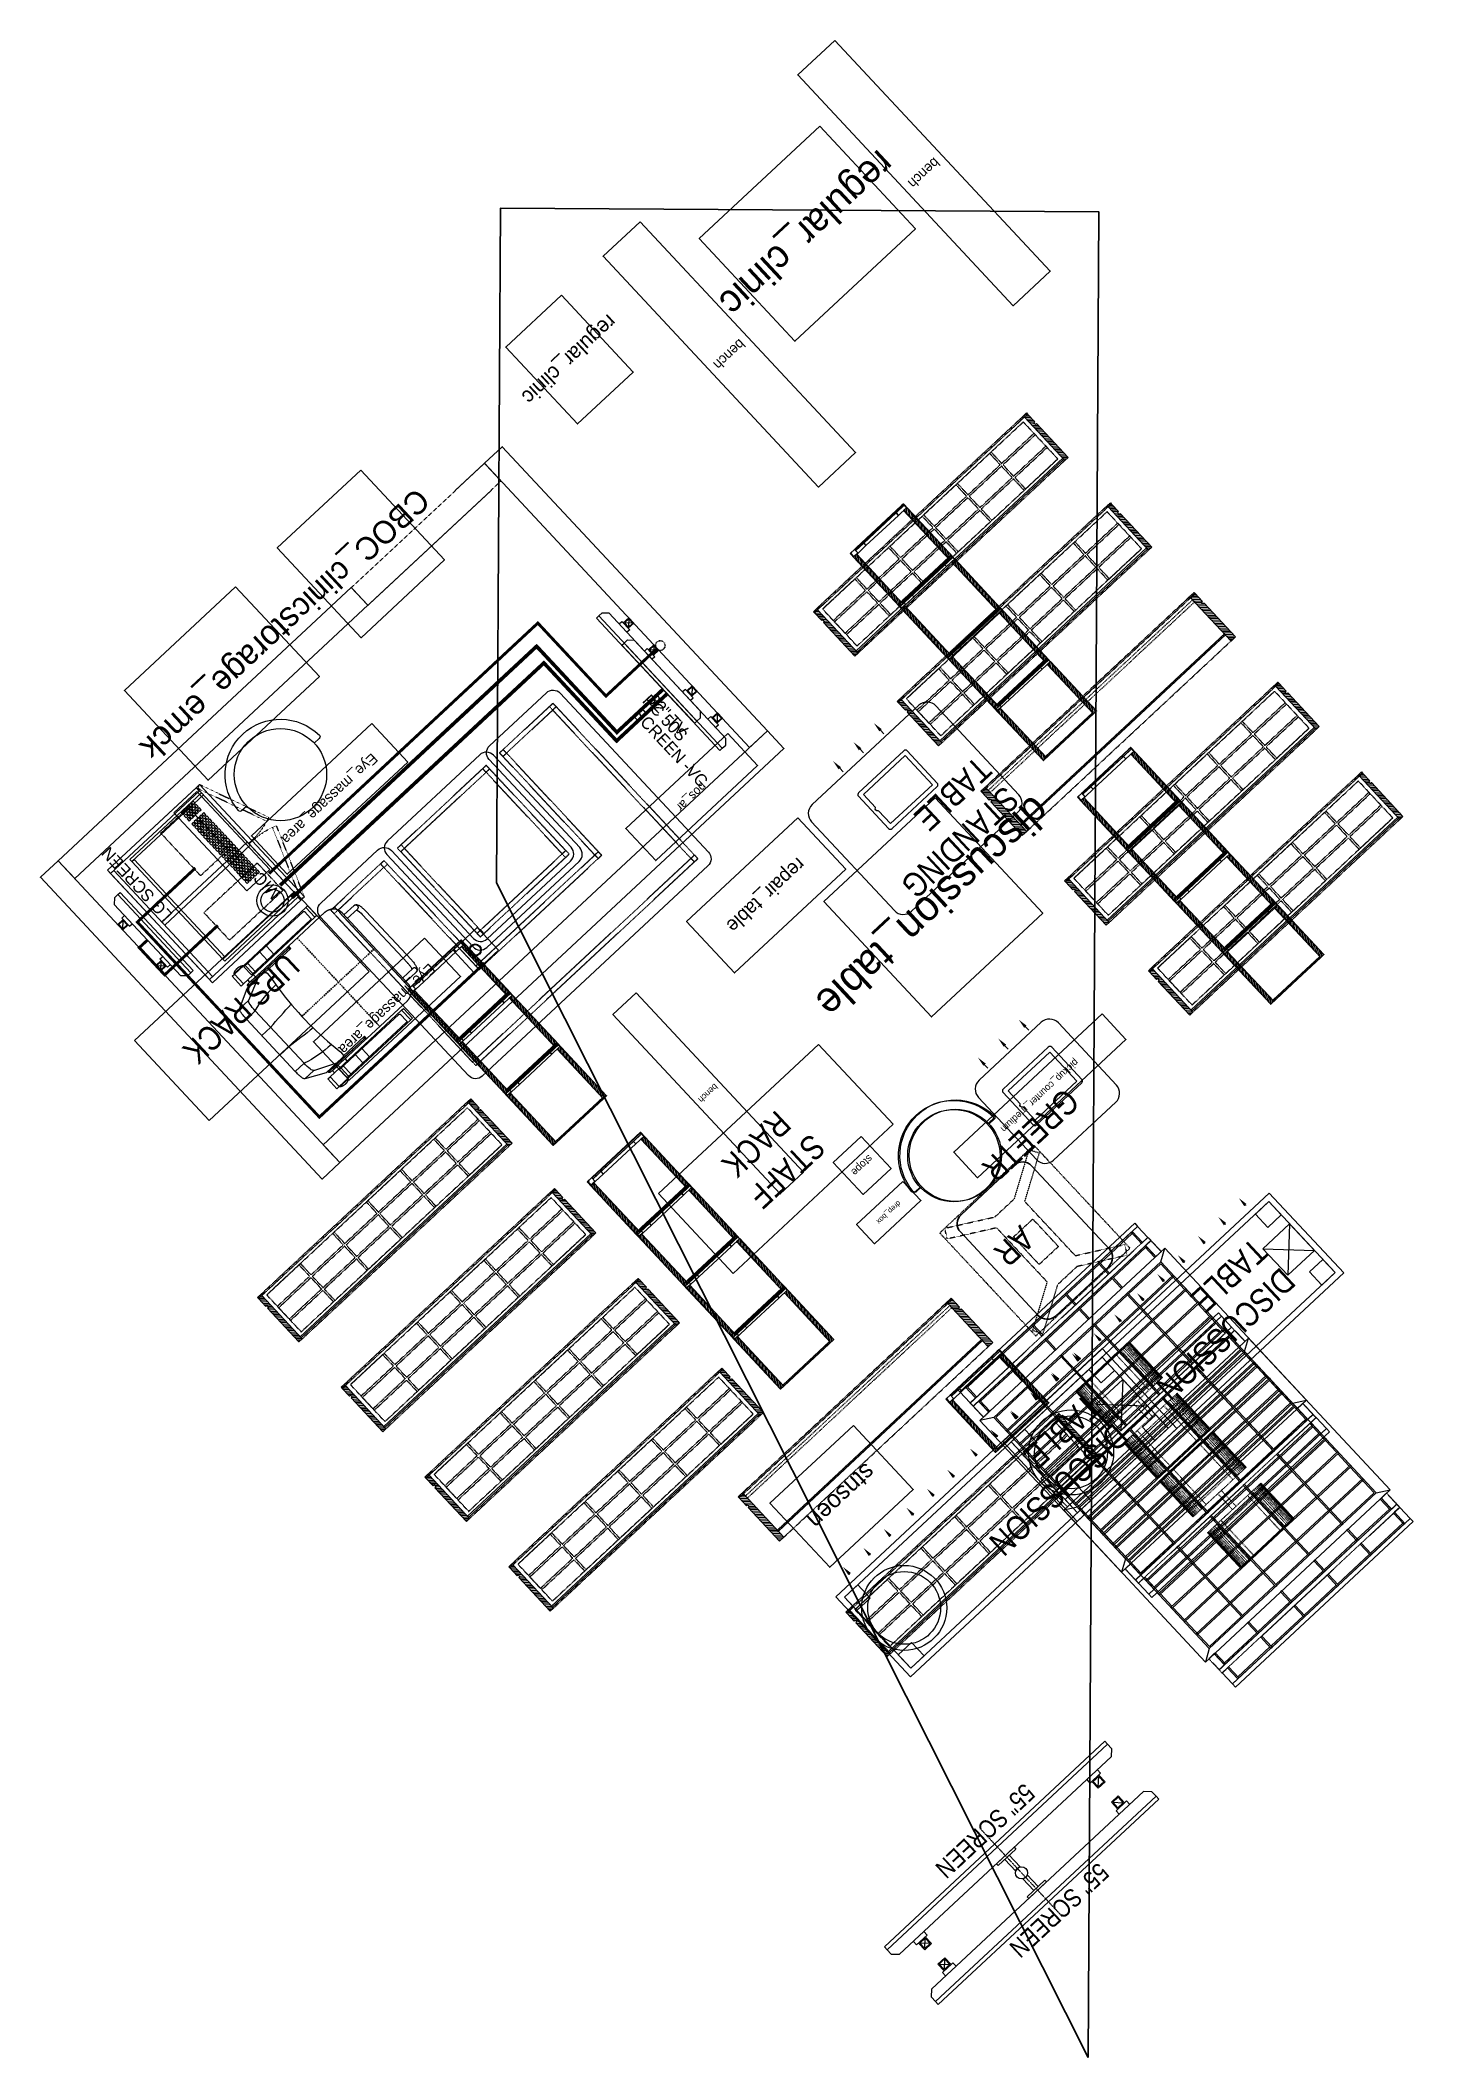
# Model space of a CAD drawing. Header units: metres. Extents: x -433 to 5232, y -2282 to 6027.
import ezdxf
from ezdxf.enums import TextEntityAlignment as Align

# ---------------------------------------------------------------- set-up
doc = ezdxf.new("R2010")
doc.units = ezdxf.units.M
for name, pattern in [('a_p6_plan_L18$0$HIDDEN', [0.375, 0.25, -0.125]), ('ACAD_ISO03W100', [30, 12, -18]), ('DASHDOT2', [0.5, 0.25, -0.125, 0, -0.125]), ('DOT', [0.25, 0, -0.25]), ('HIDDEN', [9.525, 6.35, -3.175]), ('HIDDEN2', [0.1875, 0.125, -0.0625])]:
    doc.linetypes.add(name, pattern=pattern)
for name, color, linetype in [('FixtureLabels', 2, 'Continuous'), ('Fixtures', 3, 'Continuous'), ('FloorPlan', 1, 'Continuous')]:
    doc.layers.add(name, color=color, linetype=linetype)
for name, color, linetype, lineweight in [('I-LK CURTAIN', 5, 'a_p6_plan_L18$0$HIDDEN', 9), ('I-LK DIM', 252, 'Continuous', 5), ('I-LK EQPMT', 3, 'Continuous', 18), ('I-LK FF&E', 1, 'Continuous', 9), ('I-LK FURNITURE', 13, 'Continuous', 9), ('I-LK IT', 3, 'Continuous', 18), ('I-LK PARTITION', 21, 'Continuous', 25), ('I-LK TEXT', 31, 'Continuous', 5), ('LN-ELEVATION-1', 81, 'Continuous', 13), ('LN-ELEVATION-2', 103, 'Continuous', 20), ('LN-ELEVATION-3', 125, 'a_p6_plan_L18$0$HIDDEN', 18), ('LN-ELEVATION-4', 145, 'Continuous', 13), ('LN-ELEVATION-5', 167, 'Continuous', 5), ('LN-HATCH', 251, 'Continuous', 0)]:
    doc.layers.add(name, color=color, linetype=linetype, lineweight=lineweight)
doc.styles.add('LK TXT', font='Arial Narrow.ttf')
pattern_1 = [(45, (7858054.0837, 3504049.203), (-4.4901280605, 4.4901280605), [])]

msp = doc.modelspace()

# ---------------------------------------------------------------- texts
at = {"layer": 'FixtureLabels'}
for s, height, p in [('regular_clinic', 115.534, (2724, 5230.4)), ('bench', 41.74, (3204, 5480.6)), ('regular_clinic', 62.611, (1744.7, 4712.2)), ('bench', 41.74, (2402.7, 4733.3)), ('CBOC_clinic', 93.916, (886.2, 3911.5)), ('storage_emck', 101.092, (313.8, 3377.8)), ('Eye_massage_area', 43.325, (757, 2902.5)), ('pos_ar', 36.1, (2247.8, 2910.4)), ('discussion_table', 125.221, (3242.5, 2455.7)), ('repair_table', 57.767, (2554.3, 2505.1)), ('Eye_massage_area', 43.325, (993.4, 2036.9)), ('pickup_counter_medium', 28.883, (3680.8, 1679.7)), ('bench', 26.09, (2315.6, 1690.1)), ('stope', 31.31, (2949.6, 1392.7)), ('drep_box', 21.66, (3059.2, 1198.7)), ('stnsoen', 72.21, (2864.8, 30.1))]:
    msp.add_text(s, height=height, rotation=-137, dxfattribs=at).set_placement(p, align=Align.MIDDLE_CENTER)

# ---------------------------------------------------------------- blocks, each defined once
blk = doc.blocks.new('clinic screen')
at = {"layer": 'I-LK EQPMT', "ltscale": 12}
for p, q in [((-220, -19.4), (-200.6, 0)), ((200.6, 0), (-200.6, 0)), ((-138.5, 0), (-138.5, 15.5)), ((-138.5, 15.5), (-92, 15.5)), ((-92, 15.5), (-92, 0)), ((92, 15.5), (92, 0)), ((92, 15.5), (138.5, 15.5)), ((138.5, 0), (138.5, 15.5)), ((220, -19.4), (200.6, 0)), ((-220, -38.8), (-220, -19.4)), ((220, -38.8), (220, -19.4))]:
    blk.add_line(p, q, dxfattribs=at)
at = {"layer": 'I-LK EQPMT'}
for p, q in [((-103.1, 42.9), (-127.4, 18.6)), ((-127.4, 42.9), (-103.1, 18.6)), ((102.7, 42.9), (127, 18.6))]:
    blk.add_line(p, q, dxfattribs=at)
for points in [[(-130.4, 15.5), (-100.1, 15.5), (-100.1, 45.9), (-130.4, 45.9)], [(-127.4, 18.6), (-103.1, 18.6), (-103.1, 42.9), (-127.4, 42.9)], [(130, 15.5), (99.7, 15.5), (99.7, 45.9), (130, 45.9)], [(127, 18.6), (102.7, 18.6), (102.7, 42.9), (127, 42.9)]]:
    blk.add_lwpolyline(points, close=True, dxfattribs=at)
at = {"layer": 'I-LK EQPMT', "ltscale": 12}
blk.add_lwpolyline([(-220, -51.7), (-220, -38.8), (220, -38.8), (220, -51.7)], close=True, dxfattribs=at)
at = {"layer": 'I-LK EQPMT', "ltscale": 12, "insert": (5.2, -100.4), "char_height": 50, "attachment_point": 1}
blk.add_mtext_dynamic_manual_height_columns('LG SCREEN', width=466.48, gutter_width=12.5, heights=[0], dxfattribs=at)
blk = doc.blocks.new('a$c18799085')
at = {"layer": 'I-LK EQPMT', "ltscale": 12}
for p, q in [((0, 90.3), (19.4, 109.7)), ((0, 70.9), (0, 90.3)), ((725.6, 109.7), (19.4, 109.7)), ((81.5, 109.7), (81.5, 125.2)), ((81.5, 125.2), (128, 125.2)), ((128, 125.2), (128, 109.7)), ((617, 125.2), (617, 109.7)), ((617, 125.2), (663.5, 125.2)), ((663.5, 109.7), (663.5, 125.2)), ((745, 90.3), (725.6, 109.7)), ((745, 70.9), (745, 90.3))]:
    blk.add_line(p, q, dxfattribs=at)
at = {"layer": 'I-LK EQPMT'}
for p, q in [((116.9, 152.6), (92.6, 128.3)), ((92.6, 152.6), (116.9, 128.3)), ((627.7, 152.6), (652, 128.3))]:
    blk.add_line(p, q, dxfattribs=at)
for points in [[(89.6, 125.2), (119.9, 125.2), (119.9, 155.6), (89.6, 155.6)], [(92.6, 128.3), (116.9, 128.3), (116.9, 152.6), (92.6, 152.6)], [(655, 125.2), (624.7, 125.2), (624.7, 155.6), (655, 155.6)], [(652, 128.3), (627.7, 128.3), (627.7, 152.6), (652, 152.6)]]:
    blk.add_lwpolyline(points, close=True, dxfattribs=at)
at = {"layer": 'I-LK EQPMT', "ltscale": 12}
blk.add_lwpolyline([(0, 58), (0, 70.9), (745, 70.9), (745, 58)], close=True, dxfattribs=at)
at = {"layer": 'I-LK TEXT', "color": 0, "ltscale": 2, "insert": (391.2, 25.6), "char_height": 50, "attachment_point": 1}
blk.add_mtext_dynamic_manual_height_columns('32" TV SCREEN -VC', width=466.48, gutter_width=12.5, heights=[0], dxfattribs=at)
blk = doc.blocks.new('clinic pc50s')
at = {"layer": 'I-LK EQPMT'}
for p, q in [((124.9, 168.9), (100.6, 144.6)), ((100.6, 168.9), (124.9, 144.6)), ((330.7, 168.9), (355, 144.6))]:
    blk.add_line(p, q, dxfattribs=at)
at = {"layer": 'I-LK EQPMT', "ltscale": 12}
for p, q in [((8, 106.6), (27.5, 126)), ((8, 87.2), (8, 106.6)), ((428.6, 126), (27.5, 126)), ((89.5, 126), (89.5, 141.6)), ((89.5, 141.6), (136.1, 141.6)), ((136.1, 141.6), (136.1, 126)), ((320, 141.6), (320, 126)), ((320, 141.6), (366.6, 141.6)), ((366.6, 126), (366.6, 141.6)), ((448, 106.6), (428.6, 126)), ((448, 87.2), (448, 106.6))]:
    blk.add_line(p, q, dxfattribs=at)
at = {"layer": 'I-LK EQPMT'}
for points in [[(97.6, 141.6), (128, 141.6), (128, 171.9), (97.6, 171.9)], [(100.6, 144.6), (124.9, 144.6), (124.9, 168.9), (100.6, 168.9)], [(358.1, 141.6), (327.7, 141.6), (327.7, 171.9), (358.1, 171.9)], [(355, 144.6), (330.7, 144.6), (330.7, 168.9), (355, 168.9)]]:
    blk.add_lwpolyline(points, close=True, dxfattribs=at)
at = {"layer": 'I-LK EQPMT', "ltscale": 12}
blk.add_lwpolyline([(8, 74.3), (8, 87.2), (448, 87.2), (448, 74.3)], close=True, dxfattribs=at)
at = {"layer": 'I-LK EQPMT', "ltscale": 12, "insert": (233.2, 25.6), "char_height": 50, "attachment_point": 1}
blk.add_mtext_dynamic_manual_height_columns('PC 50S', width=466.48, gutter_width=12.5, heights=[0], dxfattribs=at)
blk = doc.blocks.new('*u12')
at = {"layer": 'I-LK EQPMT', "ltscale": 12}
blk.add_lwpolyline([(6, 4.9), (-6, 4.9), (-6, -4.9), (6, -4.9)], close=True, dxfattribs=at)
blk = doc.blocks.new('*u13')
at = {"color": 0, "linetype": 'ByBlock', "lineweight": -2, "transparency": 16777216}
for p in [(0, 0), (18, 0), (35.9, 0), (53.9, 0), (71.8, 0), (89.8, 0), (107.8, 0), (125.7, 0), (143.7, 0), (161.6, 0), (179.6, 0), (197.6, 0), (215.5, 0), (233.5, 0), (251.4, 0), (269.4, 0), (287.4, 0), (305.3, 0), (323.3, 0), (0, -14.7), (0, -29.5), (0, -44.2), (0, -59), (18, -14.7), (18, -29.5), (18, -44.2), (18, -59), (35.9, -14.7), (35.9, -29.5), (35.9, -44.2), (35.9, -59), (53.9, -14.7), (53.9, -29.5), (53.9, -44.2), (53.9, -59), (71.8, -14.7), (71.8, -29.5), (71.8, -44.2), (71.8, -59), (89.8, -14.7), (89.8, -29.5), (89.8, -44.2), (89.8, -59), (107.8, -14.7), (107.8, -29.5), (107.8, -44.2), (107.8, -59), (125.7, -14.7), (125.7, -29.5), (125.7, -44.2), (125.7, -59), (143.7, -14.7), (143.7, -29.5), (143.7, -44.2), (143.7, -59), (161.6, -14.7), (161.6, -29.5), (161.6, -44.2), (161.6, -59), (179.6, -14.7), (179.6, -29.5), (179.6, -44.2), (179.6, -59), (197.6, -14.7), (197.6, -29.5), (197.6, -44.2), (197.6, -59), (215.5, -14.7), (215.5, -29.5), (215.5, -44.2), (215.5, -59), (233.5, -14.7), (233.5, -29.5), (233.5, -44.2), (233.5, -59), (251.4, -14.7), (251.4, -29.5), (251.4, -44.2), (251.4, -59), (269.4, -14.7), (269.4, -29.5), (269.4, -44.2), (269.4, -59), (287.4, -14.7), (287.4, -29.5), (287.4, -44.2), (287.4, -59), (305.3, -14.7), (305.3, -29.5), (305.3, -44.2), (305.3, -59), (323.3, -14.7), (323.3, -29.5), (323.3, -44.2), (323.3, -59)]:
    blk.add_blockref('*U12', p, dxfattribs=at)
blk = doc.blocks.new('*u10')
at = {"layer": 'I-LK EQPMT', "ltscale": 12}
blk.add_lwpolyline([(6, 4.9), (-6, 4.9), (-6, -4.9), (6, -4.9)], close=True, dxfattribs=at)
blk = doc.blocks.new('*u11')
at = {"color": 0, "linetype": 'ByBlock', "lineweight": -2, "transparency": 16777216}
for p in [(0, 0), (18, 0), (35.9, 0), (0, -14.7), (0, -29.5), (0, -44.2), (0, -59), (18, -14.7), (18, -29.5), (18, -44.2), (18, -59), (35.9, -14.7), (35.9, -29.5), (35.9, -44.2), (35.9, -59)]:
    blk.add_blockref('*U10', p, dxfattribs=at)
blk = doc.blocks.new('it keyboard')
at = {"ltscale": 12}
blk.add_lwpolyline([(8, 0), (8, 129.1), (448, 129.1), (448, 0)], close=True, dxfattribs=at)
for name, p in [('*U13', (35.2, 101.6)), ('*U11', (386.6, 101.6))]:
    blk.add_blockref(name, p)
blk = doc.blocks.new('it mic')
at = {"layer": 'I-LK EQPMT', "ltscale": 12}
for radius in [64.5, 47.4]:
    blk.add_circle((234.5, 64.5), radius, dxfattribs=at)
at = {"layer": 'I-LK EQPMT', "ltscale": 12, "insert": (233.2, 64.5), "char_height": 50, "attachment_point": 1}
blk.add_mtext_dynamic_manual_height_columns('MIC', width=466.48, gutter_width=12.5, heights=[0], dxfattribs=at)
blk = doc.blocks.new('clinic chair')
at = {"layer": 'Defpoints', "linetype": 'HIDDEN'}
for p, q in [((0, 205.7), (0, -205.7)), ((-249, 0), (249, 0))]:
    blk.add_line(p, q, dxfattribs=at)
at = {"layer": 'I-LK FURNITURE'}
for points in [[(-197, 372.7), (-237.8, 291.7), (-237.8, 231.2, 0.110434), (-238, 230.4), (-238, 199.5), (-238, 199.4)], [(238, 199.4), (238, 199.5), (238, 230.4, 0.107055), (237.8, 231.2), (237.8, 291.7), (197, 372.7)], [(236, 193.5, -0.026868), (242.5, 193.2), (242.5, 193.5), (242.5, 193.7), (242.4, 194.2), (242.4, 194.5), (242.3, 194.8), (242.3, 195), (242.2, 195.2), (242.2, 195.5), (242.1, 195.7), (242, 196), (242, 196.2), (241.9, 196.5), (241.7, 196.9), (241.5, 197.4), (241.3, 197.9), (241.2, 198.1), (240.9, 198.5), (240.8, 198.8), (240.6, 199), (240.3, 199.4), (240.2, 199.6), (240, 199.8), (239.9, 200), (239.7, 200.2), (239.5, 200.4), (239.4, 200.6), (239.2, 200.7), (239, 200.9), (238.8, 201.1), (238.4, 201.4), (238, 201.7)], [(249, 73.3, 0.004277), (236, 73.4), (236, 193.3)], [(-249, 48.3, -0.00446), (-236, 48.4), (-236, 48.4), (-236.4, 48.5), (-238.1, 49), (-240.7, 49.9), (-242.8, 50.7), (-244.4, 51.5), (-245.5, 52.3), (-245.3, 52.5), (-245.1, 52.6), (-244.8, 52.9), (-244.5, 53.3), (-244.4, 53.5), (-244.2, 53.7), (-244.1, 53.8), (-244, 54), (-243.9, 54.2), (-243.6, 54.6), (-243.5, 54.8), (-243.4, 55), (-243.3, 55.2), (-243.2, 55.4), (-243.1, 55.7), (-243.1, 55.9), (-243, 56.1), (-242.9, 56.3), (-242.8, 56.7), (-242.7, 57), (-242.7, 57.2), (-242.6, 57.4), (-242.6, 57.6), (-242.6, 57.9), (-242.5, 58.1), (-242.5, 58.5), (-242.5, 58.8), (-242.5, 59)]]:
    blk.add_lwpolyline(points, format="xyb", dxfattribs=at)
for points in [[(-147.2, 331.1), (-147.2, 380.6), (-151.5, 380.5), (-155.9, 380.4), (-160.1, 380.3), (-164.3, 380.1), (-168.3, 379.8), (-172.2, 379.4), (-175.9, 379), (-179.3, 378.5), (-182.5, 378), (-185.5, 377.5), (-188.1, 376.9), (-190.5, 376.2), (-192.5, 375.6), (-194.2, 374.9), (-195.5, 374.1), (-196.4, 373.4), (-197, 372.7), (-197, 322.4)], [(-147.2, 380.6), (147.2, 380.6)], [(-54.8, 331.1), (-54.8, 380.6)], [(54.8, 331.1), (54.8, 380.6)], [(197, 322.4), (197, 372.7), (196.5, 373.4), (195.5, 374.1), (194.2, 374.9), (192.5, 375.6), (190.5, 376.2), (188.2, 376.9), (185.5, 377.5), (182.6, 378), (179.4, 378.5), (175.9, 379), (172.2, 379.4), (168.4, 379.8), (164.3, 380.1), (160.2, 380.3), (155.9, 380.4), (151.6, 380.5), (147.2, 380.6), (147.2, 331.1)], [(-316.5, 290.7), (-318.5, 290.7), (-318.8, 290.3), (-319.1, 289.9), (-319.3, 289.4), (-319.9, 288.6), (-320.1, 288.1), (-320.4, 287.7), (-320.9, 286.8), (-321.2, 286.4), (-321.4, 285.9), (-321.6, 285.5), (-321.8, 285), (-322.3, 284.1), (-322.5, 283.6), (-322.7, 283.2), (-322.9, 282.7), (-323.1, 282.2), (-323.3, 281.8), (-323.5, 281.3), (-323.8, 280.4), (-324, 279.9), (-324.1, 279.4), (-324.5, 278.4), (-324.6, 277.9), (-324.7, 277.5), (-324.9, 277), (-325, 276.5), (-325.2, 275.5), (-325.5, 274.5), (-325.6, 274), (-325.7, 273.5), (-325.9, 272), (-326.1, 270.5), (-326.1, 270), (-326.2, 269.5), (-326.2, 269), (-326.3, 268.5), (-326.3, 268), (-326.3, 267.5), (-326.3, 267), (-326.3, 266.5), (-326.4, 266), (-326.4, 265.4), (-326.3, 264.9), (-326.3, 264.4), (-326.3, 263.9), (-326.3, 262.9), (-326.2, 262.4), (-326.2, 261.9), (-326.1, 261.4), (-326.1, 260.9), (-325.9, 259.4), (-325.8, 258.9), (-325.7, 258.4), (-325.7, 257.9), (-325.6, 257.4), (-325.5, 256.9), (-325.4, 256.4), (-325.2, 255.9), (-325, 254.9), (-324.9, 254.4), (-324.7, 253.9), (-324.6, 253.4), (-324.5, 253), (-324, 251.5), (-323.8, 251), (-323.6, 250.5), (-323.5, 250.1), (-323.3, 249.6), (-323.1, 249.1), (-322.9, 248.7), (-322.7, 248.2), (-322.5, 247.7), (-322.3, 247.3), (-321.8, 246.4), (-321.6, 245.9), (-321.4, 245.5), (-321.2, 245), (-320.7, 244.1), (-320.4, 243.7), (-320.1, 243.2), (-319.9, 242.8), (-319.3, 242), (-319.1, 241.5), (-318.8, 241.1), (-318.5, 240.7), (-316.5, 240.7)], [(-318.5, 240.7), (-318.5, 290.7)], [(-261.5, 290.2), (-261.5, 303.2), (-316.5, 303.2), (-316.5, 290.2), (-261.5, 290.2), (-261.5, 187)], [(-316.5, 290.2), (-316.5, 187)], [(-248.5, 265.7), (-249.5, 266.7), (-261.5, 266.7)], [(-249.5, 234.7), (-249.5, 266.7)], [(-238, 277.2), (-242, 277.2), (-242, 283.1), (-242.2, 283.1), (-242.6, 283.1), (-242.8, 283), (-243, 283), (-243.1, 283), (-243.3, 283), (-243.5, 282.9), (-243.7, 282.9), (-244.1, 282.8), (-244.2, 282.7), (-244.4, 282.6), (-244.8, 282.5), (-244.9, 282.4), (-245.1, 282.3), (-245.3, 282.2), (-245.6, 282), (-245.8, 281.9), (-245.9, 281.8), (-246.1, 281.7), (-246.2, 281.5), (-246.4, 281.4), (-246.5, 281.3), (-246.6, 281.2), (-246.8, 281), (-246.9, 280.9), (-247, 280.7), (-247.1, 280.6), (-247.4, 280.3), (-247.5, 280.1), (-247.6, 280), (-247.7, 279.8), (-247.8, 279.6), (-247.9, 279.3), (-248.1, 278.9), (-248.2, 278.6), (-248.3, 278.4), (-248.3, 278.2), (-248.4, 278), (-248.4, 277.8), (-248.4, 277.6), (-248.4, 277.4), (-248.5, 277.3), (-248.5, 277.1), (-248.5, 276.9), (-248.5, 276.7)], [(-242.5, 257.7), (-242.5, 276.7), (-248.5, 276.7), (-248.5, 257.7)], [(-242.5, 249.3), (-242.5, 249.4), (-242.4, 249.6), (-242.2, 249.6), (-242, 249.6), (-242, 277.2), (-242.1, 277.2), (-242.1, 277.2), (-242.2, 277.1), (-242.2, 277.1), (-242.3, 277.1), (-242.3, 277), (-242.4, 277), (-242.4, 277), (-242.5, 276.9), (-242.5, 276.8), (-242.5, 276.8), (-242.5, 276.7), (-242.5, 276.7)], [(-238, 283.1), (-242, 283.1)], [(-242, 249.6), (-240.7, 249.6), (-239.3, 249.6), (-238, 249.5)], [(-238, 230.2), (-238, 230.4), (-238, 290.9), (-238, 291), (-238, 291.1), (-237.9, 291.2), (-237.9, 291.3), (-237.9, 291.4), (-237.9, 291.5), (-237.8, 291.6), (-237.8, 291.7)], [(-237.8, 231.2), (-197, 322.4)], [(147.2, 331.1), (-147.2, 331.1)], [(197, 322.4), (237.8, 231.2)], [(197, 321.2), (197, 321.7), (197, 321.9)], [(238, 230.2), (238, 230.4), (238, 290.9), (238, 291), (238, 291.1), (238, 291.2), (238, 291.3), (237.9, 291.4), (237.9, 291.5), (237.9, 291.6), (237.8, 291.7)], [(248.5, 276.7), (248.5, 277.3), (248.4, 277.4), (248.4, 277.6), (248.4, 277.8), (248.4, 278), (248.3, 278.2), (248.1, 278.7), (248.1, 278.9), (247.9, 279.3), (247.9, 279.4), (247.8, 279.6), (247.7, 279.8), (247.6, 280), (247.5, 280.1), (247.4, 280.3), (247.1, 280.6), (247, 280.7), (246.9, 280.9), (246.8, 281), (246.6, 281.2), (246.5, 281.3), (246.1, 281.7), (245.9, 281.8), (245.8, 281.9), (245.6, 282), (245.3, 282.2), (245.1, 282.3), (244.9, 282.4), (244.8, 282.5), (244.4, 282.6), (244.2, 282.7), (244.1, 282.8), (243.9, 282.8), (243.7, 282.9), (243.5, 282.9), (243.3, 283), (243.1, 283), (242.9, 283), (242.8, 283), (242.6, 283.1), (242.2, 283.1), (242, 283.1), (242, 277.2), (238, 277.2)], [(242, 283.1), (238, 283.1)], [(238, 249.5), (239.3, 249.6), (242, 249.6)], [(242.5, 249.3), (242.4, 249.5), (242.4, 249.5), (242.4, 249.5), (242.4, 249.5), (242.2, 249.6), (242, 249.6), (242, 277.2), (242.1, 277.2), (242.1, 277.2), (242.2, 277.1), (242.2, 277.1), (242.3, 277.1), (242.3, 277), (242.4, 277), (242.4, 277), (242.5, 276.9), (242.5, 276.8), (242.5, 276.8), (242.5, 276.7), (242.5, 276.7)], [(242.5, 257.7), (242.5, 276.7), (248.5, 276.7), (248.5, 257.7)], [(261.5, 266.9), (249.5, 266.9), (248.5, 265.9)], [(249.5, 266.9), (249.5, 234.9)], [(316.5, 290.4), (316.5, 303.4), (261.5, 303.4), (261.5, 290.4), (316.5, 290.4), (316.5, 187.2)], [(261.5, 290.4), (261.5, 187.2)], [(316.5, 240.9), (318.5, 240.9), (318.8, 241.3), (319.1, 241.7), (319.6, 242.6), (320.1, 243.4), (320.7, 244.3), (320.9, 244.8), (321.2, 245.2), (321.4, 245.6), (321.6, 246.1), (321.8, 246.5), (322.1, 247), (322.3, 247.5), (322.5, 247.9), (322.7, 248.4), (322.9, 248.9), (323.1, 249.3), (323.3, 249.8), (323.5, 250.3), (323.8, 251.2), (324, 251.7), (324.1, 252.2), (324.5, 253.1), (324.6, 253.6), (324.9, 254.6), (325, 255.1), (325.2, 256.1), (325.4, 256.6), (325.5, 257.1), (325.6, 257.6), (325.7, 258.1), (325.7, 258.6), (325.8, 259.1), (326, 260.1), (326.1, 261.1), (326.1, 261.6), (326.2, 262.1), (326.3, 263.1), (326.3, 263.6), (326.3, 264.1), (326.3, 264.6), (326.3, 265.1), (326.4, 265.6), (326.4, 266.1), (326.3, 266.6), (326.3, 267.1), (326.3, 267.7), (326.3, 268.2), (326.3, 268.7), (326.2, 269.7), (326.1, 270.2), (326.1, 270.7), (326, 271.7), (325.8, 272.7), (325.7, 273.2), (325.7, 273.7), (325.5, 274.7), (325.4, 275.2), (325.2, 275.7), (325, 276.7), (324.9, 277.2), (324.7, 277.6), (324.6, 278.1), (324.5, 278.6), (324.1, 279.6), (324, 280.1), (323.8, 280.6), (323.5, 281.5), (323.3, 282), (322.9, 282.9), (322.7, 283.4), (322.3, 284.3), (321.8, 285.2), (321.6, 285.7), (321.4, 286.1), (321.2, 286.6), (320.9, 287), (320.7, 287.5), (320.1, 288.3), (319.9, 288.8), (319.6, 289.2), (319.3, 289.6), (319.1, 290), (318.8, 290.5), (318.5, 290.9), (316.5, 290.9)], [(318.5, 290.9), (318.5, 240.9)], [(-316.5, 155.2), (-316.5, 187), (-311.5, 187), (-311.5, 155.2)], [(-266.5, 187), (-266.5, 241.7), (-311.5, 241.7), (-311.5, 187)], [(-266.5, 233.8), (-311.5, 233.8)], [(-266.5, 219.8), (-311.5, 219.8)], [(-266.5, 155.2), (-266.5, 187), (-261.5, 187), (-261.5, 155.2)], [(-261.5, 234.7), (-249.5, 234.7), (-248.5, 235.7)], [(-248.5, 215.4), (-248.5, 209.6), (-242.5, 209.6), (-242.5, 215.4), (-248.5, 215.4), (-248.5, 235.9)], [(-248.5, 209.6), (-248.5, 149.4)], [(-238, 201.8), (-238.2, 201.6), (-238.4, 201.5), (-238.6, 201.3), (-238.8, 201.1), (-238.9, 200.9), (-239.1, 200.8), (-239.3, 200.6), (-239.5, 200.4), (-239.7, 200.2), (-239.8, 200), (-240, 199.8), (-240.2, 199.6), (-240.3, 199.4), (-240.5, 199.2), (-240.6, 199), (-240.9, 198.6), (-241.1, 198.1), (-241.2, 197.9), (-241.4, 197.7), (-241.5, 197.4), (-241.6, 197.2), (-241.7, 197), (-241.8, 196.7), (-241.9, 196.5), (-241.9, 196.2), (-242, 196), (-242.1, 195.8), (-242.2, 195.5), (-242.2, 195.3), (-242.3, 195), (-242.3, 194.8), (-242.4, 194.5), (-242.4, 194), (-242.5, 193.7), (-242.5, 193.2), (-242.5, 232.1), (-242.2, 236.1), (-241.2, 240.1), (-239.5, 243.8), (-238, 246)], [(-242.5, 235.9), (-242.5, 215.4)], [(-242.5, 222.6), (-242.4, 223), (-242.4, 223.1), (-242.4, 223.1), (-242.4, 223.1), (-242.2, 223.4), (-242, 223.6)], [(-242.5, 209.6), (-242.5, 149.4)], [(-236, 193.5), (-236.5, 193.5), (-237.1, 193.5), (-238.2, 193.5), (-238.7, 193.5), (-239.2, 193.5), (-239.8, 193.4), (-240.3, 193.4), (-241.4, 193.3), (-242, 193.3), (-242.5, 193.2), (-242.5, 59), (-242.2, 57), (-241.2, 54.8), (-239.8, 52.5), (-237.7, 50), (-236, 48.4), (-236, 193.4)], [(-238, 199.5), (-238, 199.4), (-238, 199.1), (-238, 198.6), (-237.9, 198.4), (-237.9, 197.9), (-237.8, 197.7), (-237.7, 197.2), (-237.7, 197), (-237.6, 196.7), (-237.6, 196.5), (-237.5, 196.3), (-237.4, 196), (-237.3, 195.8), (-237.2, 195.6), (-237.1, 195.4), (-237, 195.1), (-236.9, 194.9), (-236.8, 194.7), (-236.5, 194.1), (-236.3, 193.9), (-236.2, 193.7), (-236.1, 193.5), (-235.8, 193.1), (-235.5, 192.7), (-235.3, 192.6), (-235.1, 192.4), (-235, 192.2), (-234.8, 192), (-234.6, 191.9), (-234.2, 191.6), (-233.9, 191.3), (-233.5, 191), (-233.3, 190.9), (-233, 190.7), (-232.6, 190.5), (-232.4, 190.4), (-232, 190.2), (-231.7, 190.1), (-231.5, 190), (-231.1, 189.8), (-230.8, 189.8), (-230.6, 189.7), (-230.4, 189.7), (-230.1, 189.6), (-229.9, 189.5), (-229.7, 189.5), (-229.4, 189.5), (-228.9, 189.4), (-228.7, 189.4), (-228.5, 189.4), (-228.2, 189.4), (-228, 189.4), (-214.9, 189.4)], [(-214.9, 189.4), (-208.1, 190.4), (-187.4, 193.3), (-166.6, 195.9), (-145.8, 198.2), (-125, 200.2), (-104.2, 201.9), (-83.3, 203.3), (-62.4, 204.4), (-41.5, 205.2), (-20.6, 205.7), (0.3, 205.8), (21.2, 205.6), (42.1, 205.2), (63, 204.4), (83.9, 203.3), (104.8, 201.9), (125.6, 200.2), (146.5, 198.2), (167.2, 195.8), (188, 193.2), (208.7, 190.3), (214.9, 189.4)], [(214.9, 189.4), (228, 189.4), (228.3, 189.4), (228.5, 189.4), (228.7, 189.4), (229, 189.4), (229.5, 189.5), (229.7, 189.5), (229.9, 189.5), (230.6, 189.7), (230.9, 189.8), (231.1, 189.8), (231.3, 189.9), (231.6, 190), (231.8, 190.1), (232, 190.2), (232.2, 190.3), (232.4, 190.4), (232.7, 190.5), (233.1, 190.7), (233.3, 190.9), (233.5, 191), (233.9, 191.3), (234.3, 191.6), (234.6, 191.9), (234.8, 192), (235, 192.2), (235.2, 192.4), (235.3, 192.6), (235.5, 192.7), (235.8, 193.1), (236.1, 193.5), (236.4, 193.9), (236.5, 194.1), (236.6, 194.3), (236.9, 194.7), (237, 194.9), (237.1, 195.1), (237.2, 195.4), (237.3, 195.6), (237.4, 195.8), (237.5, 196), (237.5, 196.3), (237.6, 196.5), (237.7, 196.7), (237.8, 197.4), (237.9, 197.7), (237.9, 197.9), (238, 198.4), (238, 198.6), (238, 198.9), (238, 199.1), (238, 199.4), (238, 199.5)], [(238, 246.1), (238.5, 245.4), (240.2, 242.4), (241.5, 239.1), (242.2, 235.6), (242.5, 232.1), (242.5, 193.2), (242.5, 84), (242.2, 81.9), (241.2, 79.8), (239.7, 77.4), (237.7, 75), (236, 73.4), (236, 73.4), (236.4, 73.5), (238.1, 74), (240.7, 74.9), (242.8, 75.7), (244.4, 76.5), (245.5, 77.3), (245.3, 77.5), (245.1, 77.6), (244.8, 77.9), (244.5, 78.3), (244.4, 78.5), (244.2, 78.7), (244.1, 78.8), (243.9, 79.2), (243.8, 79.4), (243.6, 79.6), (243.5, 79.8), (243.4, 80), (243.3, 80.2), (243.2, 80.4), (243.1, 80.7), (243.1, 80.9), (243, 81.1), (242.9, 81.3), (242.8, 81.7), (242.7, 82), (242.7, 82.2), (242.6, 82.4), (242.6, 82.6), (242.6, 82.9), (242.5, 83.1), (242.5, 83.5), (242.5, 83.8), (242.5, 84)], [(242, 223.7), (242.2, 223.4), (242.4, 223.2), (242.5, 223), (242.5, 222.7)], [(242.5, 214.3), (242.5, 209.8), (248.5, 209.8), (248.5, 214.3), (242.5, 214.3), (242.5, 235.9)], [(242.5, 149.5), (242.5, 209.8)], [(248.5, 235.9), (249.5, 234.9), (261.5, 234.9)], [(248.5, 214.3), (248.5, 235.9)], [(248.5, 149.5), (248.5, 209.8)], [(261.5, 194), (248.5, 194)], [(261.5, 155.4), (261.5, 187.2), (266.5, 187.2), (266.5, 155.4)], [(311.5, 187.2), (311.5, 241.8), (266.5, 241.8), (266.5, 187.2)], [(311.5, 234), (266.5, 234)], [(311.5, 220), (266.5, 220)], [(-316.5, -111.8), (-316.5, 155.2), (-311.5, 155.2), (-311.5, -91.8), (-311.5, -92), (-311.5, -92.1), (-311.5, -92.3), (-311.5, -92.5), (-311.4, -92.7), (-311.4, -93), (-311.3, -93.2), (-311.3, -93.3), (-311.2, -93.6), (-311.1, -93.8), (-311, -93.9), (-310.9, -94.1), (-310.9, -94.3), (-310.6, -94.7), (-310.5, -94.8), (-310.4, -95), (-310.3, -95.1), (-310.1, -95.2), (-309.9, -95.5), (-309.8, -95.6), (-309.7, -95.7), (-309.2, -96), (-309.1, -96.1), (-309, -96.2), (-308.8, -96.2), (-308.5, -96.4), (-308.2, -96.5), (-308, -96.6), (-307.7, -96.7), (-307.5, -96.7), (-307.3, -96.7), (-307.2, -96.8), (-307, -96.8), (-306.8, -96.8), (-306.7, -96.8), (-306.5, -96.8), (-271.5, -96.8), (-271.3, -96.8), (-271.2, -96.8), (-271, -96.8), (-270.8, -96.8), (-270.5, -96.7), (-270.3, -96.7), (-270, -96.6), (-269.8, -96.5), (-269.7, -96.5), (-269.5, -96.4), (-269.2, -96.2), (-269.1, -96.2), (-268.9, -96.1), (-268.8, -96), (-268.6, -95.9), (-268.3, -95.7), (-268.2, -95.6), (-268.1, -95.5), (-267.8, -95.2), (-267.7, -95.1), (-267.6, -95), (-267.5, -94.8), (-267.4, -94.7), (-267.3, -94.5), (-267.2, -94.4), (-267.1, -94.1), (-267, -93.9), (-266.9, -93.6), (-266.8, -93.5), (-266.7, -93.3), (-266.7, -93.2), (-266.6, -93), (-266.6, -92.7), (-266.5, -92.5), (-266.5, -92.3), (-266.5, -92), (-266.5, -91.8), (-266.5, 155.2), (-261.5, 155.2), (-261.5, -111.8)], [(-266.5, 152.7), (-311.5, 152.7)], [(-266.5, 115.3), (-311.5, 115.3)], [(-248.5, 50.7), (-248.5, 52.8), (-248.5, 149.4), (-242.5, 149.4), (-242.5, 61.3)], [(248.5, 75.6), (248.5, 149.5), (242.5, 149.5), (242.5, 83.8)], [(316.5, 155.4), (316.5, -111.6), (261.5, -111.6), (261.5, -121.6), (316.5, -121.6), (316.5, -111.6)], [(261.5, -111.6), (261.5, 155.4), (266.5, 155.4), (266.5, -91.6), (266.5, -91.8), (266.5, -91.9), (266.5, -92.1), (266.5, -92.3), (266.6, -92.5), (266.6, -92.6), (266.6, -92.8), (266.7, -93.1), (266.8, -93.3), (266.8, -93.4), (266.9, -93.6), (267, -93.8), (267.1, -93.9), (267.1, -94.1), (267.2, -94.2), (267.3, -94.4), (267.4, -94.5), (267.5, -94.6), (267.6, -94.8), (267.7, -94.9), (267.8, -95), (268.1, -95.3), (268.2, -95.4), (268.3, -95.5), (268.6, -95.7), (268.8, -95.8), (268.9, -95.9), (269, -96), (269.4, -96.1), (269.8, -96.3), (270, -96.4), (270.3, -96.5), (270.5, -96.5), (270.6, -96.5), (270.8, -96.6), (271, -96.6), (271.2, -96.6), (271.5, -96.6), (306.5, -96.6), (306.7, -96.6), (306.8, -96.6), (307, -96.6), (307.2, -96.6), (307.3, -96.5), (307.5, -96.5), (307.7, -96.5), (308, -96.4), (308.2, -96.3), (308.3, -96.3), (308.6, -96.1), (308.8, -96), (308.9, -96), (309.1, -95.9), (309.2, -95.8), (309.4, -95.7), (309.7, -95.5), (309.8, -95.4), (309.9, -95.3), (310.1, -95), (310.3, -94.9), (310.4, -94.8), (310.6, -94.5), (310.7, -94.4), (310.8, -94.2), (310.9, -94.1), (310.9, -93.9), (311, -93.8), (311.1, -93.4), (311.2, -93.3), (311.3, -93.1), (311.4, -92.8), (311.4, -92.6), (311.4, -92.5), (311.5, -92.3), (311.5, -92.1), (311.5, -91.9), (311.5, -91.8), (311.5, -91.6), (311.5, 155.4)], [(311.5, 152.9), (266.5, 152.9)], [(311.5, 115.5), (266.5, 115.5)], [(-249, -155.7), (-249, 48.3), (-249, 48.5), (-249, 48.6), (-249, 48.8), (-249, 49), (-248.9, 49.2), (-248.9, 49.4), (-248.9, 49.6), (-248.8, 49.8), (-248.8, 49.9), (-248.7, 50.1), (-248.6, 50.5), (-248.4, 50.8), (-248.4, 51), (-248.3, 51.1), (-248.2, 51.3), (-248, 51.6), (-247.9, 51.8), (-247.8, 51.9), (-247.6, 52.1), (-247.5, 52.2), (-247.3, 52.5), (-247.1, 52.6), (-247, 52.7), (-246.9, 52.9), (-246.7, 53), (-246.6, 53.1), (-246.3, 52.9), (-245.5, 52.3)], [(-248.5, 52.8), (-246.9, 52.8)], [(-246.6, 53.1), (-246.2, 53.4), (-245.8, 53.7), (-245.5, 54), (-245.1, 54.4), (-245, 54.6), (-244.7, 54.9), (-244.5, 55.1), (-244.4, 55.3), (-244.2, 55.5), (-244.1, 55.7), (-244, 55.9), (-243.9, 56.1), (-243.6, 56.5), (-243.5, 56.8), (-243.4, 57), (-243.3, 57.2), (-243.2, 57.4), (-243.1, 57.9), (-242.9, 58.3), (-242.8, 58.8), (-242.7, 59), (-242.7, 59.2), (-242.6, 59.5), (-242.6, 59.7), (-242.6, 59.9), (-242.5, 60.2), (-242.5, 60.7), (-242.5, 60.9), (-242.5, 61.1)], [(246.5, 78.1), (246.2, 77.9), (245.5, 77.3)], [(248.5, 75.7), (248.7, 75.2), (248.7, 75), (248.8, 74.8), (248.8, 74.7), (248.9, 74.5), (249, 74), (249, 73.8), (249, 73.5), (249, 73.3), (249, -155.7)], [(-249, -155.7), (-249, -156.3), (-249, -156.8), (-249, -157.3), (-249, -157.9), (-248.9, -158.4), (-248.9, -159.5), (-248.8, -160), (-248.7, -161.1), (-248.7, -161.6), (-248.6, -162.1), (-248.5, -162.7), (-248.4, -163.7), (-248.3, -164.2), (-248.1, -165.3), (-248, -165.8), (-247.9, -166.3), (-247.7, -166.9), (-247.6, -167.4), (-247.5, -167.9), (-247.2, -168.9), (-246.9, -170), (-246.8, -170.5), (-246.4, -171.5), (-246.3, -172), (-246.1, -172.5), (-245.9, -173), (-245.7, -173.5), (-245.5, -174), (-245.3, -174.5), (-244.7, -176), (-244.5, -176.5), (-243.8, -177.9), (-243.1, -179.3), (-242.6, -180.3), (-242.3, -180.7), (-242, -181.2), (-241.7, -181.7), (-241.2, -182.6), (-240.9, -183)], [(249, -155.7), (249, -156.3), (249, -156.8), (249, -157.3), (248.9, -157.9), (248.9, -158.4), (248.9, -159.5), (248.8, -160), (248.8, -160.5), (248.7, -161.1), (248.7, -161.6), (248.6, -162.1), (248.5, -162.7), (248.4, -163.7), (248.3, -164.2), (248.2, -164.8), (248.1, -165.3), (248, -165.8), (247.9, -166.3), (247.7, -166.9), (247.6, -167.4), (247.5, -167.9), (247.2, -168.9), (246.9, -170), (246.8, -170.5), (246.4, -171.5), (246.3, -172), (246.1, -172.5), (245.9, -173), (245.7, -173.5), (245.5, -174), (245.3, -174.5), (245.1, -175), (244.7, -176), (244.5, -176.5), (244, -177.4), (243.8, -177.9), (243.6, -178.4), (243.1, -179.3), (242.8, -179.8), (242, -181.2), (241.7, -181.7), (241.2, -182.6), (240.9, -183), (236.9, -188.4), (233, -192.4), (228.7, -196), (224, -199), (218.3, -201.8), (212.4, -203.9), (205.8, -205.3), (199, -205.7), (199, -205.7)], [(-199, -205.7), (-199, -205.7), (-205.8, -205.3), (-212.4, -203.9), (-218.3, -201.8), (-224, -199), (-228.7, -196), (-233, -192.4), (-236.9, -188.4), (-240.9, -183), (-240.9, -183.1), (-240.9, -183.1)], [(199, -205.7), (-199, -205.7)], [(-187.5, -205.7), (-187.5, -262.7), (-187.4, -264.6), (-186.9, -266.5), (-186.2, -268.2), (-185.3, -269.8), (-184.3, -271.2), (-183, -272.5), (-181.5, -273.7), (-179.7, -274.9), (-177.6, -276.1), (-175, -277.2), (-172, -278.2), (-169, -279.1), (-165.8, -279.8), (-162.6, -280.5), (-159.2, -281), (-155.7, -281.4), (-152.2, -281.8), (-148.5, -282.1), (-144.8, -282.3), (-141.1, -282.4), (-137.5, -282.4), (137.5, -282.4), (139.5, -282.4), (143.2, -282.3), (146.9, -282.2), (150.6, -281.9), (154.2, -281.6), (157.6, -281.2), (161, -280.7), (164.3, -280.1), (167.4, -279.5), (170.3, -278.7), (173.2, -277.8), (175.9, -276.8), (178.6, -275.6), (180.7, -274.3), (182.4, -273), (183.8, -271.7), (185, -270.2), (186, -268.6), (186.8, -266.9), (187.3, -265.1), (187.5, -263.3), (187.5, -262.7), (187.5, -205.7)], [(-177.5, -272.4), (-177.3, -272.4), (-176.8, -272.4), (-176.3, -272.4), (-176.1, -272.3), (-175.8, -272.3), (-175.6, -272.3), (-175.4, -272.2), (-175.1, -272.2), (-174.9, -272.1), (-174.4, -272), (-174.2, -271.9), (-174, -271.8), (-173.8, -271.7), (-173.3, -271.6), (-173.1, -271.5), (-172.5, -271.1), (-172.3, -271), (-171.9, -270.8), (-171.5, -270.5), (-171.1, -270.2), (-170.9, -270), (-170.8, -269.9), (-170.4, -269.6), (-170.1, -269.2), (-169.9, -269), (-169.6, -268.7), (-169.5, -268.5), (-169.3, -268.3), (-169.2, -268.1), (-169.1, -267.9), (-168.9, -267.7), (-168.7, -267.3), (-168.5, -266.9), (-168.4, -266.6), (-168.3, -266.4), (-168.2, -266.2), (-168.1, -266), (-168, -265.8), (-167.9, -265.3), (-167.8, -265.1), (-167.8, -264.8), (-167.7, -264.6), (-167.7, -264.4), (-167.6, -264.1), (-167.6, -263.9), (-167.6, -263.7), (-167.5, -263), (-167.5, -262.7), (-167.5, -205.7)], [(177.5, -272.4), (177.3, -272.4), (176.8, -272.4), (176.3, -272.4), (176.1, -272.3), (175.8, -272.3), (175.6, -272.3), (175.4, -272.2), (175.1, -272.2), (174.9, -272.1), (174.4, -272), (174.2, -271.9), (174, -271.8), (173.8, -271.7), (173.3, -271.6), (173.1, -271.5), (172.9, -271.4), (172.7, -271.2), (172.5, -271.1), (172.3, -271), (171.9, -270.8), (171.7, -270.6), (171.5, -270.5), (171.3, -270.3), (171.1, -270.2), (170.9, -270), (170.8, -269.9), (170.4, -269.6), (169.9, -269), (169.8, -268.9), (169.6, -268.7), (169.5, -268.5), (169.3, -268.3), (169.2, -268.1), (169.1, -267.9), (168.9, -267.7), (168.7, -267.3), (168.5, -266.9), (168.4, -266.6), (168.3, -266.4), (168.2, -266.2), (168.1, -266), (168, -265.8), (167.9, -265.5), (167.8, -265.1), (167.8, -264.8), (167.7, -264.6), (167.7, -264.4), (167.6, -264.1), (167.6, -263.9), (167.6, -263.7), (167.5, -263), (167.5, -262.7), (167.5, -205.7)], [(-187.5, -262.7), (-187.5, -263.2), (-187.4, -263.7), (-187.4, -264.1), (-187.3, -264.4), (-187.3, -264.6), (-187.2, -264.8), (-187.2, -265.1), (-187.1, -265.3), (-187, -265.8), (-186.9, -266), (-186.8, -266.2), (-186.7, -266.4), (-186.6, -266.6), (-186.5, -266.9), (-186.3, -267.3), (-186.1, -267.7), (-185.9, -267.9), (-185.8, -268.1), (-185.7, -268.3), (-185.5, -268.5), (-185.4, -268.7), (-185.1, -269), (-184.9, -269.2), (-184.6, -269.6), (-184.2, -269.9), (-183.9, -270.2), (-183.7, -270.3), (-183.5, -270.5), (-183.1, -270.8), (-182.7, -271), (-182.5, -271.1), (-181.9, -271.5), (-181.7, -271.6), (-181.2, -271.7), (-181, -271.8), (-180.8, -271.9), (-180.5, -272), (-180.1, -272.1), (-179.9, -272.2), (-179.6, -272.2), (-179.4, -272.3), (-179.2, -272.3), (-178.9, -272.3), (-178.7, -272.4), (-178.2, -272.4), (-177.7, -272.4), (-177.5, -272.4)], [(167.5, -258.6), (166.8, -258.9), (165.4, -259.4), (163.6, -259.8), (161.5, -260.3), (159.2, -260.7), (156.7, -261.1), (153.9, -261.5), (150.9, -261.8), (147.8, -262.1), (144.6, -262.3), (141.3, -262.4), (138.1, -262.4), (137.5, -262.4), (-137.5, -262.4)], [(177.5, -272.4), (177.7, -272.4), (178.2, -272.4), (178.7, -272.4), (178.9, -272.3), (179.2, -272.3), (179.4, -272.3), (179.6, -272.2), (179.9, -272.2), (180.1, -272.1), (180.5, -272), (180.8, -271.9), (181, -271.8), (181.2, -271.7), (181.7, -271.6), (181.9, -271.5), (182.5, -271.1), (182.7, -271), (182.9, -270.9), (183.1, -270.8), (183.3, -270.6), (183.5, -270.5), (183.7, -270.3), (183.9, -270.2), (184.2, -269.9), (184.6, -269.6), (184.9, -269.2), (185.1, -269), (185.2, -268.9), (185.4, -268.7), (185.7, -268.3), (185.8, -268.1), (185.9, -267.9), (186.1, -267.7), (186.3, -267.3), (186.5, -266.9), (186.6, -266.6), (186.7, -266.4), (186.8, -266.2), (187, -265.8), (187.1, -265.3), (187.2, -265.1), (187.2, -264.8), (187.3, -264.6), (187.3, -264.4), (187.4, -264.1), (187.4, -263.9), (187.5, -263.4), (187.5, -263.2), (187.5, -262.7)]]:
    blk.add_lwpolyline(points, dxfattribs=at)
for points in [[(-248.5, 235.9), (-242.5, 235.9), (-242.5, 257.7), (-248.5, 257.7)], [(248.5, 257.7), (242.5, 257.7), (242.5, 235.9), (248.5, 235.9)], [(316.5, 187.2), (311.5, 187.2), (311.5, 155.4), (316.5, 155.4)], [(-261.5, -111.8), (-316.5, -111.8), (-316.5, -121.8), (-261.5, -121.8)]]:
    blk.add_lwpolyline(points, close=True, dxfattribs=at)
for centre, radius, start, end in [((247.3, 203.6), 414.6, 162.09226, 181.07623), ((4674.9, -167.5), 4755.9, 173.98215, 175.51689), ((-4674.9, -167.5), 4755.9, 4.48311, 6.01785), ((-247.3, 203.6), 414.6, 358.92377, 17.90774), ((-140.4, -164.1), 98.4, 253.9957, 271.67702)]:
    blk.add_arc(centre, radius, start, end, dxfattribs=at)
for points in [[(-147.2, 331.1), (-173.1, 331.1), (-194.7, 327.3), (-197, 322.4)], [(197, 322.4), (194.8, 327.3), (173.2, 331.1), (147.2, 331.1)]]:
    blk.add_open_spline(points, degree=3, dxfattribs=at)
blk = doc.blocks.new('clinic chair trial set')
at = {"layer": 'I-LK FURNITURE'}
blk.add_lwpolyline([(500, 633), (500, 0), (0, 0), (0, 633)], close=True, dxfattribs=at)
at = {"layer": 'I-LK FURNITURE', "color": 146, "lineweight": 0, "true_color": 0x105689, "transparency": 33554536}
for points in [[(98, 603), (98, 591), (500, 591), (500, 603)], [(98, 591), (98, 42), (110, 42), (110, 591)], [(98, 30), (98, 42), (500, 42), (500, 30)]]:
    blk.add_lwpolyline(points, close=True, dxfattribs=at)
at = {"layer": 'I-LK FURNITURE', "color": 146, "true_color": 0x105689}
blk.add_lwpolyline([(500, 633), (500, 0), (518, 0), (518, 633)], close=True, dxfattribs=at)
at = {"layer": 'LN-ELEVATION-2'}
for points in [[(0, 633), (0, 615), (498, 615), (498, 633)], [(0, 18), (0, 615), (18, 615), (18, 18)], [(500, 318), (500, 633), (518, 633), (518, 318)], [(18, 307.5), (18, 325.5), (500, 325.5), (500, 307.5)], [(518, 0), (518, 315), (500, 315), (500, 0)], [(0, 0), (0, 18), (498, 18), (498, 0)]]:
    blk.add_lwpolyline(points, close=True, dxfattribs=at)
at = {"layer": 'LN-ELEVATION-3', "color": 20, "linetype": 'ACAD_ISO03W100', "ltscale": 0.05, "true_color": 0xff2424}
for points in [[(617.2, 333.5), (501.3, 626.4), (518, 633), (634, 340.1)], [(617.2, 299.5), (501.3, 6.6), (518, 0), (634, 292.9)]]:
    blk.add_lwpolyline(points, close=True, dxfattribs=at)
for centre, radius, start, end in [((516.3, 654.5), 336.5, 270.29296, 287.45976), ((518, 0), 315, 71.67382, 90)]:
    blk.add_arc(centre, radius, start, end, dxfattribs=at)
at = {"layer": 'LN-ELEVATION-4', "color": 20, "linetype": 'ACAD_ISO03W100', "ltscale": 0.001, "true_color": 0xff2424}
for points in [[(171.2, 398), (471.2, 398), (471.2, 553), (171.2, 553)], [(264.8, 277.5), (264.8, 37.5), (419.8, 37.5), (419.8, 277.5)]]:
    blk.add_lwpolyline(points, close=True, dxfattribs=at)
at = {"layer": 'I-LK PARTITION', "rotation": 90.00000000000006}
blk.add_blockref('CLINIC CHAIR', (380.6, 985.5), dxfattribs=at)
blk = doc.blocks.new('doctors stool')
at = {"ltscale": 100}
blk.add_lwpolyline([(228, 37.8), (228, 9.1, -0.426474), (218.5, 0, -0.959166), (218.5, 455.6, -0.426474), (228, 446.5), (228, 417.8)], format="xyb", dxfattribs=at)
blk.add_circle((228, 227.8), 190, dxfattribs=at)
blk = doc.blocks.new('a$c4fdbbfdd')
at = {"color": 13, "linetype": 'ACAD_ISO03W100', "ltscale": 0.01, "true_color": 0xff4747}
for points, const_width in [([(2107.4, 407.3), (2433.7, 407.3), (2433.7, 1505.8), (1503.6, 1505.8)], 12), ([(1901, 768), (482.2, 768), (482.2, 1206.9), (197.6, 1206.9)], 15), ([(1901, 697.4), (457.2, 697.4), (457.2, 1181.9), (197.6, 1181.9)], 15), ([(2201, 643.1), (2500, 643.1), (2500, 489.8), (2454.1, 489.8)], 12)]:
    blk.add_lwpolyline(points, dxfattribs=dict(at, const_width=const_width))
blk.add_lwpolyline([(1901, 630.9, 12, 12, 0), (388.3, 630.9, 12, 12, 0), (388.3, 1042.1, 12, 12, 0), (100, 1042.1, 0, 0, 0)], format="xyseb", dxfattribs=at)
blk.add_circle((83, 1042.1), 20, dxfattribs=at)
at = {"layer": 'I-LK EQPMT'}
blk.add_lwpolyline([(1425.7, 1506.1), (1562, 1506.1), (1562, 1378.1), (1425.7, 1378.1)], close=True, dxfattribs=at)
for radius in [24.9, 22]:
    blk.add_circle((1495, 1440), radius, dxfattribs=at)
at = {"layer": 'I-LK FF&E', "xscale": -1}
blk.add_blockref('CLINIC CHAIR TRIAL SET', (2378.2, 167.6), dxfattribs=at)
at = {"layer": 'I-LK FF&E', "rotation": 90}
blk.add_blockref('DOCTORS STOOL', (1816.6, 136.8), dxfattribs=at)
at = {"layer": 'I-LK IT'}
for name, p, rotation in [('A$C18799085', (255.6, 780.6), 90), ('CLINIC PC50S', (271.9, 925), 90), ('IT MIC', (1902.4, 956.6), 270), ('CLINIC SCREEN', (2454.1, 489.8), 270), ('IT KEYBOARD', (1888.1, 628.7), 270)]:
    blk.add_blockref(name, p, dxfattribs=dict(at, rotation=rotation))
blk = doc.blocks.new('roc_clinic')
at = {"layer": 'I-LK CURTAIN', "ltscale": 5}
blk.add_lwpolyline([(100, 0), (850, 0), (850, 100), (100, 100)], close=True, dxfattribs=at)
at = {"layer": 'I-LK PARTITION'}
for points in [[(2500, 1600), (0, 1600), (0, 1700), (2500, 1700)], [(2500, 0), (2500, 1700), (2600, 1700), (2600, 0)], [(0, 1600), (100, 1600), (100, 0), (0, 0)], [(850, 100), (2500, 100), (2500, 0), (850, 0)]]:
    blk.add_lwpolyline(points, close=True, dxfattribs=at)
blk.add_blockref('A$C4fdbbfdd', (0, 0))
blk = doc.blocks.new('ROC_CLINIC_1')
blk.add_blockref('ROC_clinic', (3.6, 1.8))
blk = doc.blocks.new('UPS_RACK_1')
at = {"layer": 'I-LK FF&E'}
blk.add_lwpolyline([(900, 450), (0, 450), (0, 0), (900, 0)], close=True, dxfattribs=at)
at = {"layer": 'I-LK TEXT', "color": 0, "linetype": 'Continuous', "ltscale": 3, "insert": (-59.8, 253.8), "char_height": 100, "attachment_point": 1, "style": 'LK TXT'}
blk.add_mtext_dynamic_manual_height_columns('\\pxqc;UPS RACK', width=1099.487, gutter_width=1, heights=[0], dxfattribs=at)
blk = doc.blocks.new('nesting tables')
at = {"layer": 'LN-ELEVATION-1'}
blk.add_lwpolyline([(315, 487.5), (635, 487.5, -0.414214), (675, 447.5), (675, -447.5, -0.414214), (635, -487.5), (-635, -487.5, -0.414214), (-675, -447.5), (-675, 447.5, -0.414214), (-635, 487.5), (-315, 487.5, -0.414214), (-275, 447.5), (-275, -47.5, 0.414214), (-235, -87.5), (235, -87.5, 0.414214), (275, -47.5), (275, 447.5, -0.414214)], format="xyb", close=True, dxfattribs=at)
at = {"layer": 'LN-ELEVATION-2', "color": 0, "linetype": 'ByBlock', "lineweight": -2}
blk.add_lwpolyline([(-300, 447.5), (-300, -72.5, 0.414214), (-260, -112.5), (260, -112.5, 0.414214), (300, -72.5), (300, 447.5, 0.414214), (260, 487.5), (-260, 487.5, 0.414214)], format="xyb", close=True, dxfattribs=at)
at = {"layer": 'LN-ELEVATION-3'}
for points in [[(325, 437.5), (625, 437.5), (625, -437.5), (-625, -437.5), (-625, 437.5), (-325, 437.5), (-325, -137.5), (325, -137.5)], [(-605, 417.5), (-605, 437.5), (-625, 437.5), (-625, 417.5)], [(345, 417.5), (605, 417.5), (605, -417.5), (-605, -417.5), (-605, 417.5), (-345, 417.5), (-345, -157.5), (345, -157.5)], [(-325, 437.5), (-325, 417.5), (-345, 417.5), (-345, 437.5)], [(-250, 437.5), (-250, -62.5), (250, -62.5), (250, 437.5)], [(-230, 417.5), (-230, 437.5), (-250, 437.5), (-250, 417.5)], [(-230, 417.5), (-230, -42.5), (230, -42.5), (230, 417.5)], [(230, 417.5), (230, 437.5), (250, 437.5), (250, 417.5)], [(345, 417.5), (345, 437.5), (325, 437.5), (325, 417.5)], [(605, 417.5), (605, 437.5), (625, 437.5), (625, 417.5)], [(-230, -42.5), (-230, -62.5), (-250, -62.5), (-250, -42.5)], [(230, -42.5), (230, -62.5), (250, -62.5), (250, -42.5)], [(-325, -137.5), (-325, -157.5), (-345, -157.5), (-345, -137.5)], [(325, -137.5), (325, -157.5), (345, -157.5), (345, -137.5)], [(-605, -417.5), (-605, -437.5), (-625, -437.5), (-625, -417.5)], [(605, -417.5), (605, -437.5), (625, -437.5), (625, -417.5)]]:
    blk.add_lwpolyline(points, close=True, dxfattribs=at)
blk = doc.blocks.new('SOFA_1')
at = {"layer": 'I-LK FF&E', "rotation": 180}
blk.add_blockref('NESTING TABLES', (675, 487.5), dxfattribs=at)
blk = doc.blocks.new('12mm vc plan')
at = {"layer": 'LN-HATCH', "ltscale": 0.5}
h = blk.add_hatch(dxfattribs=at)
h.set_pattern_fill('ANSI31', color=256, scale=2)
h.set_pattern_definition([(45, (3760859.753, 1795248.936), (-4.490128061, 4.490128061), [])])
h.paths.add_polyline_path([(-1200, 250), (-1200, 60), (-1194, 60), (-1194, 50), (-1200, 50), (-1200, 6), (-1182, 6), (-1182, 250)])
h = blk.add_hatch(dxfattribs=at)
h.set_pattern_fill('ANSI31', color=256, scale=2)
h.set_pattern_definition(pattern_1)
h.paths.add_polyline_path([(0, 250), (0, 60), (-6, 60), (-6, 50), (0, 50), (0, 6), (-18, 6), (-18, 250)])
h = blk.add_hatch(dxfattribs=at)
h.set_pattern_fill('ANSI31', color=256, scale=2)
h.set_pattern_definition([(45, (7858047.0837, 3504049.203), (-4.4901280605, 4.4901280605), [])])
h.paths.add_polyline_path([(-1165, 6), (-1165, 0), (-1200, 0), (-1200, 6)])
h = blk.add_hatch(dxfattribs=at)
h.set_pattern_fill('ANSI31', color=256, scale=2)
h.set_pattern_definition(pattern_1)
h.paths.add_polyline_path([(-28, 6), (-28, 0), (0, 0), (0, 6)])
at = {"layer": 'LN-ELEVATION-1', "ltscale": 0.5}
for points in [[(-1200, 250), (-1200, 60), (-1194, 60), (-1194, 50), (-1200, 50), (-1200, 6), (-1182, 6), (-1182, 250)], [(0, 250), (0, 60), (-6, 60), (-6, 50), (0, 50), (0, 6), (-18, 6), (-18, 250)], [(-18, 238), (-1182, 238), (-1182, 244), (-18, 244)], [(-1165, 6), (-1165, 0), (-1200, 0), (-1200, 6)], [(-35, 6), (-35, 0), (0, 0), (0, 6)]]:
    blk.add_lwpolyline(points, close=True, dxfattribs=at)
at = {"layer": 'LN-ELEVATION-3', "ltscale": 0.5}
for p, q in [((-1182, 250), (-18, 250)), ((-1165, 6), (-35, 6)), ((-35, 0), (-1165, 0))]:
    blk.add_line(p, q, dxfattribs=at)
for points in [[(-1165, 226), (-35, 226), (-35, 18), (-1165, 18)], [(-1165, 226), (-983.3, 226), (-983.3, 162), (-1165, 162)], [(-975.3, 226), (-793.7, 226), (-793.7, 162), (-975.3, 162)], [(-785.7, 226), (-604, 226), (-604, 162), (-785.7, 162)], [(-596, 226), (-414.3, 226), (-414.3, 162), (-596, 162)], [(-406.3, 226), (-224.7, 226), (-224.7, 162), (-406.3, 162)], [(-216.7, 226), (-35, 226), (-35, 162), (-216.7, 162)], [(-1165, 90), (-983.3, 90), (-983.3, 154), (-1165, 154)], [(-975.3, 154), (-793.7, 154), (-793.7, 90), (-975.3, 90)], [(-785.7, 154), (-604, 154), (-604, 90), (-785.7, 90)], [(-596, 154), (-414.3, 154), (-414.3, 90), (-596, 90)], [(-406.3, 154), (-224.7, 154), (-224.7, 90), (-406.3, 90)], [(-216.7, 154), (-35, 154), (-35, 90), (-216.7, 90)], [(-1165, 82), (-983.3, 82), (-983.3, 18), (-1165, 18)], [(-975.3, 82), (-793.7, 82), (-793.7, 18), (-975.3, 18)], [(-785.7, 82), (-604, 82), (-604, 18), (-785.7, 18)], [(-596, 82), (-414.3, 82), (-414.3, 18), (-596, 18)], [(-406.3, 82), (-224.7, 82), (-224.7, 18), (-406.3, 18)], [(-216.7, 82), (-35, 82), (-35, 18), (-216.7, 18)]]:
    blk.add_lwpolyline(points, close=True, dxfattribs=at)
blk = doc.blocks.new('VC_FIXTURE_LARGE_1')
at = {"layer": 'I-LK FF&E', "xscale": -1}
blk.add_blockref('12MM VC PLAN', (0, 0), dxfattribs=at)
blk = doc.blocks.new('VC_FIXTURE_LARGE_2')
at = {"layer": 'I-LK FF&E', "xscale": -1}
blk.add_blockref('12MM VC PLAN', (0, 0), dxfattribs=at)
blk = doc.blocks.new('jj 1200')
at = {"layer": 'LN-HATCH', "ltscale": 0.5}
h = blk.add_hatch(dxfattribs=at)
h.set_pattern_fill('ANSI31', color=256, scale=2)
h.set_pattern_definition([(45, (4097187.331, 1708800.267), (-4.4901280605, 4.4901280605), [])])
h.paths.add_polyline_path([(792.1, 220), (792.1, 30), (786.1, 30), (786.1, 20), (792.1, 20), (792.1, -24), (767.1, -24), (767.1, 220)])
h.paths.add_polyline_path([(-382.9, 180), (767.1, 180), (767.1, 186), (-382.9, 186)])
h.paths.add_polyline_path([(757.1, -24), (757.1, -30), (792.1, -30), (792.1, -24)])
h.paths.add_polyline_path([(-407.9, 220), (-407.9, 30), (-401.9, 30), (-401.9, 20), (-407.9, 20), (-407.9, -24), (-382.9, -24), (-382.9, 220)])
h.paths.add_polyline_path([(-372.9, -24), (-372.9, -30), (-407.9, -30), (-407.9, -24)])
at = {"layer": 'LN-ELEVATION-1', "ltscale": 0.5}
for points in [[(-407.9, 220), (-407.9, 30), (-401.9, 30), (-401.9, 20), (-407.9, 20), (-407.9, -24), (-382.9, -24), (-382.9, 220)], [(-382.9, 180), (767.1, 180), (767.1, 186), (-382.9, 186)], [(792.1, 220), (792.1, 30), (786.1, 30), (786.1, 20), (792.1, 20), (792.1, -24), (767.1, -24), (767.1, 220)], [(-372.9, -24), (-372.9, -30), (-407.9, -30), (-407.9, -24)], [(757.1, -24), (757.1, -30), (792.1, -30), (792.1, -24)]]:
    blk.add_lwpolyline(points, close=True, dxfattribs=at)
at = {"layer": 'LN-ELEVATION-3', "ltscale": 0.5}
for p, q in [((767.1, 220), (-382.9, 220)), ((757.1, -24), (-372.9, -24)), ((-372.9, -30), (757.1, -30))]:
    blk.add_line(p, q, dxfattribs=at)
at = {"layer": 'LN-ELEVATION-4', "linetype": 'ACAD_ISO03W100', "ltscale": 0.05}
blk.add_lwpolyline([(767.1, 0), (-382.9, 0), (-382.9, -12), (767.1, -12)], close=True, dxfattribs=at)
blk = doc.blocks.new('JJ_FIXTURE_LARGE_1')
at = {"layer": 'I-LK FF&E', "xscale": -1}
blk.add_blockref('JJ 1200', (792.1, 30), dxfattribs=at)
blk = doc.blocks.new('VC_FIXTURE_LARGE_3')
at = {"layer": 'I-LK FF&E', "xscale": -1}
blk.add_blockref('12MM VC PLAN', (0, 0), dxfattribs=at)
blk = doc.blocks.new('VC_FIXTURE_LARGE_4')
at = {"layer": 'I-LK FF&E', "xscale": -1}
blk.add_blockref('12MM VC PLAN', (0, 0), dxfattribs=at)
blk = doc.blocks.new('mirror unit see thru')
at = {"layer": 'LN-HATCH', "ltscale": 0.5}
h = blk.add_hatch(dxfattribs=at)
h.set_pattern_fill('ANSI31', color=256, scale=2)
h.set_pattern_definition([(45, (4060070.797, 1708569.446), (-4.4901280605, 4.4901280605), [])])
h.paths.add_polyline_path([(-150, 0), (-132, 0), (-132, -279), (-150, -279)])
h.paths.add_polyline_path([(-132, -6), (132, -6), (132, 0), (-132, 0)])
h.paths.add_polyline_path([(150, 0), (132, 0), (132, -279), (150, -279)])
at = {"layer": 'Defpoints'}
blk.add_lwpolyline([(150, -300), (-150, -300), (-150, 0), (150, 0)], close=True, dxfattribs=at)
at = {"layer": 'LN-ELEVATION-1'}
for points in [[(-150, 0), (-132, 0), (-132, -279), (-150, -279)], [(-132, -6), (132, -6), (132, 0), (-132, 0)], [(150, 0), (132, 0), (132, -279), (150, -279)], [(-103, -293), (-103, -279), (-148, -279), (-148, -300), (-139, -300), (-139, -298.5), (-146.5, -298.5), (-146.5, -293)], [(80, -293), (80, -279), (125, -279), (125, -300), (116, -300), (116, -298.5), (123.5, -298.5), (123.5, -293)], [(142, -300), (142, -298.5), (146.5, -298.5), (146.5, -280.5), (125, -280.5), (125, -279), (148, -279), (148, -300)]]:
    blk.add_lwpolyline(points, close=True, dxfattribs=at)
at = {"layer": 'LN-ELEVATION-2', "color": 4, "lineweight": 0}
blk.add_lwpolyline([(-146.5, -293), (123.5, -293), (123.5, -298.5), (-146.5, -298.5)], close=True, dxfattribs=at)
at = {"layer": 'LN-ELEVATION-2'}
blk.add_lwpolyline([(-103, -293), (80, -293), (80, -279), (-103, -279)], close=True, dxfattribs=at)
at = {"layer": 'LN-ELEVATION-4', "ltscale": 0.5}
blk.add_line((116, -300), (-139, -300), dxfattribs=at)
blk = doc.blocks.new('MIRROR_1')
at = {"layer": 'I-LK FF&E'}
blk.add_blockref('MIRROR UNIT SEE THRU', (150, 300), dxfattribs=at)
blk = doc.blocks.new('MIRROR_2')
at = {"layer": 'I-LK FF&E'}
blk.add_blockref('MIRROR UNIT SEE THRU', (150, 300), dxfattribs=at)
blk = doc.blocks.new('MIRROR_3')
at = {"layer": 'I-LK FF&E'}
blk.add_blockref('MIRROR UNIT SEE THRU', (150, 300), dxfattribs=at)
blk = doc.blocks.new('MIRROR_4')
at = {"layer": 'I-LK FF&E'}
blk.add_blockref('MIRROR UNIT SEE THRU', (150, 300), dxfattribs=at)
blk = doc.blocks.new('MIRROR_5')
at = {"layer": 'I-LK FF&E'}
blk.add_blockref('MIRROR UNIT SEE THRU', (150, 300), dxfattribs=at)
blk = doc.blocks.new('MIRROR_6')
at = {"layer": 'I-LK FF&E'}
blk.add_blockref('MIRROR UNIT SEE THRU', (150, 300), dxfattribs=at)
blk = doc.blocks.new('MIRROR_7')
at = {"layer": 'I-LK FF&E'}
blk.add_blockref('MIRROR UNIT SEE THRU', (150, 300), dxfattribs=at)
blk = doc.blocks.new('MIRROR_8')
at = {"layer": 'I-LK FF&E'}
blk.add_blockref('MIRROR UNIT SEE THRU', (150, 300), dxfattribs=at)
blk = doc.blocks.new('standing table')
at = {"layer": 'LN-ELEVATION-1', "linetype": 'ByBlock', "lineweight": -2}
for p, q in [((235.3, -32.3), (235.3, -12)), ((350, -32.3), (350, -12)), ((464.7, -32.3), (464.7, -12))]:
    blk.add_line(p, q, dxfattribs=at)
at = {"layer": 'LN-ELEVATION-1'}
for points in [[(222.7, 94.5), (476.7, 94.5, 0.414214), (486.7, 104.5), (486.7, 286.5, 0.414214), (476.7, 296.5), (222.7, 296.5, 0.414214), (212.7, 286.5), (212.7, 104.5, 0.414214)], [(467.2, 186), (467.2, 113.5), (232.2, 113.5), (232.2, 277.5), (467.2, 277.5), (467.2, 205, 0.327538), (468.6, 203.1, -0.733799), (468.6, 187.9, 0.327538)]]:
    blk.add_lwpolyline(points, format="xyb", close=True, dxfattribs=at)
at = {"layer": 'LN-ELEVATION-1', "linetype": 'ByBlock', "lineweight": -2}
for points in [[(241.9, -32.3), (228.6, -32.3), (235.3, -72.3)], [(356.7, -32.3), (343.3, -32.3), (350, -72.3)], [(471.4, -32.3), (458.1, -32.3), (464.7, -72.3)]]:
    blk.add_solid(points, dxfattribs=at)
at = {"layer": 'LN-ELEVATION-2'}
blk.add_lwpolyline([(50, 0), (650, 0, 0.414214), (700, 50), (700, 550, 0.414214), (650, 600), (50, 600, 0.414214), (0, 550), (0, 50, 0.414214)], format="xyb", close=True, dxfattribs=at)
blk = doc.blocks.new('STANDING_TABLE_1')
at = {"layer": 'I-LK FF&E'}
blk.add_blockref('STANDING TABLE', (0, 72.3), dxfattribs=at)
at = {"layer": 'I-LK TEXT', "color": 0, "linetype": 'Continuous', "ltscale": 3, "insert": (406.8, 518.2), "char_height": 100, "width": 783.964, "attachment_point": 5, "style": 'LK TXT'}
blk.add_mtext('\\pxql;STANDING TABLE', dxfattribs=at)
blk = doc.blocks.new('greetr 450')
at = {"layer": 'LN-ELEVATION-1', "linetype": 'ByBlock', "lineweight": -2}
for p, q in [((481.3, 339.7), (461, 339.7)), ((481.3, 225), (461, 225)), ((481.3, 110.3), (461, 110.3))]:
    blk.add_line(p, q, dxfattribs=at)
at = {"layer": 'LN-ELEVATION-1'}
for points in [[(355.5, 98.3), (355.5, 352.3, 0.414214), (345.5, 362.3), (163.5, 362.3, 0.414214), (153.5, 352.3), (153.5, 98.3, 0.414214), (163.5, 88.3), (345.5, 88.3, 0.414214)], [(264, 342.8), (336.5, 342.8), (336.5, 107.8), (172.5, 107.8), (172.5, 342.8), (245, 342.8, 0.327538), (246.9, 344.2, -0.733799), (262.1, 344.2, 0.327538)]]:
    blk.add_lwpolyline(points, format="xyb", close=True, dxfattribs=at)
at = {"layer": 'LN-ELEVATION-1', "linetype": 'ByBlock', "lineweight": -2}
for points in [[(481.3, 346.4), (481.3, 333.1), (521.3, 339.7)], [(481.3, 231.7), (481.3, 218.3), (521.3, 225)], [(481.3, 116.9), (481.3, 103.6), (521.3, 110.3)]]:
    blk.add_solid(points, dxfattribs=at)
at = {"layer": 'LN-ELEVATION-2'}
blk.add_lwpolyline([(50, 0), (400, 0, 0.414214), (450, 50), (450, 400, 0.414214), (400, 450), (50, 450, 0.414214), (0, 400), (0, 50, 0.414214)], format="xyb", close=True, dxfattribs=at)
blk = doc.blocks.new('QMS_DESK_1')
at = {"layer": 'I-LK FF&E', "rotation": 270}
blk.add_blockref('GREETR 450', (0, 521.3), dxfattribs=at)
at = {"layer": 'I-LK TEXT', "color": 0, "linetype": 'Continuous', "ltscale": 3, "insert": (222.4, 431.4), "char_height": 100, "attachment_point": 1, "style": 'LK TXT'}
blk.add_mtext_dynamic_manual_height_columns('\\pxqc;GREETR', width=353.056, gutter_width=0.5, heights=[0], dxfattribs=at)
blk = doc.blocks.new('ar table')
at = {"layer": 'LN-ELEVATION-2', "linetype": 'DOT', "lineweight": 25, "transparency": 33554493}
blk.add_lwpolyline([(0, 13.4), (530, 13.4), (530, 593.4), (0, 593.4)], close=True, dxfattribs=at)
at = {"layer": 'LN-ELEVATION-2', "lineweight": 25}
blk.add_lwpolyline([(465, 68.2), (465, 538.2, 0.414214), (415, 588.2), (115, 588.2, 0.414214), (65, 538.2), (65, 68.2, 0.414214), (115, 18.2), (415, 18.2, 0.414214)], format="xyb", close=True, dxfattribs=at)
at = {"layer": 'LN-ELEVATION-4', "linetype": 'HIDDEN2', "ltscale": 0.25, "transparency": 33554664}
for points in [[(185.8, 448.9), (5.9, 554), (28.5, 593.4), (211.1, 486.7)], [(344.2, 448.9), (524.1, 554), (501.5, 593.4), (318.9, 486.7)], [(185.8, 144.5), (185.8, 448.9)], [(211.1, 486.7), (318.9, 486.7)], [(344.2, 448.9), (344.2, 144.5)], [(185.8, 144.5), (5.9, 39.3), (28.5, 0), (211.1, 106.7)], [(318.9, 106.7), (211.1, 106.7)], [(344.2, 144.5), (524.1, 39.3), (501.5, 0), (318.9, 106.7)]]:
    blk.add_lwpolyline(points, dxfattribs=at)
blk.add_lwpolyline([(210.8, 374), (319.2, 374), (319.2, 219.4), (210.8, 219.4)], close=True, dxfattribs=at)
blk = doc.blocks.new('clinic doctor stool')
at = {"layer": 'I-LK FF&E', "color": 1, "ltscale": 100}
blk.add_lwpolyline([(228, 37.8), (228, 9.1, -0.426474), (218.5, 0, -0.959166), (218.5, 455.6, -0.426474), (228, 446.5), (228, 417.8)], format="xyb", dxfattribs=at)
blk.add_circle((228, 227.8), 190, dxfattribs=at)
blk = doc.blocks.new('AR_1')
at = {"layer": 'I-LK EQPMT'}
for name, p, rotation in [('AR TABLE', (530, 1014.3), 180), ('CLINIC DOCTOR STOOL', (498.2, 0), 90)]:
    blk.add_blockref(name, p, dxfattribs=dict(at, rotation=rotation))
at = {"layer": 'I-LK FF&E', "rotation": 90}
blk.add_blockref('DOCTORS STOOL', (492.8, 2.9), dxfattribs=at)
at = {"layer": 'I-LK TEXT', "color": 0, "linetype": 'Continuous', "ltscale": 3, "insert": (263.3, 720.4), "char_height": 100, "attachment_point": 1, "style": 'LK TXT'}
blk.add_mtext_dynamic_manual_height_columns('AR', width=237.441, gutter_width=12.5, heights=[0], dxfattribs=at)
blk = doc.blocks.new('STAFF_RACK_1')
at = {"layer": 'I-LK FF&E'}
blk.add_lwpolyline([(900, 468.1), (0, 468.1), (0, 18.1), (900, 18.1)], close=True, dxfattribs=at)
at = {"layer": 'I-LK TEXT', "color": 0, "linetype": 'Continuous', "ltscale": 3, "insert": (-97.9, 361.5), "char_height": 100, "attachment_point": 1, "style": 'LK TXT'}
blk.add_mtext_dynamic_manual_height_columns('\\pxqc;STAFF\\P RACK', width=1099.487, gutter_width=1, heights=[0], dxfattribs=at)
blk = doc.blocks.new('VC_FIXTURE_LARGE_5')
at = {"layer": 'I-LK FF&E', "xscale": -1}
blk.add_blockref('12MM VC PLAN', (0, 0), dxfattribs=at)
blk = doc.blocks.new('VC_FIXTURE_LARGE_6')
at = {"layer": 'I-LK FF&E', "xscale": -1}
blk.add_blockref('12MM VC PLAN', (0, 0), dxfattribs=at)
blk = doc.blocks.new('VC_FIXTURE_LARGE_7')
at = {"layer": 'I-LK FF&E', "xscale": -1}
blk.add_blockref('12MM VC PLAN', (0, 0), dxfattribs=at)
blk = doc.blocks.new('VC_FIXTURE_LARGE_8')
at = {"layer": 'I-LK FF&E', "xscale": -1}
blk.add_blockref('12MM VC PLAN', (0, 0), dxfattribs=at)
blk = doc.blocks.new('MIRROR_9')
at = {"layer": 'I-LK FF&E'}
blk.add_blockref('MIRROR UNIT SEE THRU', (150, 300), dxfattribs=at)
blk = doc.blocks.new('MIRROR_10')
at = {"layer": 'I-LK FF&E'}
blk.add_blockref('MIRROR UNIT SEE THRU', (150, 300), dxfattribs=at)
blk = doc.blocks.new('MIRROR_11')
at = {"layer": 'I-LK FF&E'}
blk.add_blockref('MIRROR UNIT SEE THRU', (150, 300), dxfattribs=at)
blk = doc.blocks.new('MIRROR_12')
at = {"layer": 'I-LK FF&E'}
blk.add_blockref('MIRROR UNIT SEE THRU', (150, 300), dxfattribs=at)
blk = doc.blocks.new('MIRROR_13')
at = {"layer": 'I-LK FF&E'}
blk.add_blockref('MIRROR UNIT SEE THRU', (150, 300), dxfattribs=at)
blk = doc.blocks.new('MIRROR_14')
at = {"layer": 'I-LK FF&E'}
blk.add_blockref('MIRROR UNIT SEE THRU', (150, 300), dxfattribs=at)
blk = doc.blocks.new('MIRROR_15')
at = {"layer": 'I-LK FF&E'}
blk.add_blockref('MIRROR UNIT SEE THRU', (150, 300), dxfattribs=at)
blk = doc.blocks.new('d-table-1500')
at = {"layer": 'LN-ELEVATION-1', "linetype": 'ByBlock', "lineweight": -2}
for p, q in [((-1394.5, -480.3), (-1394.5, -479)), ((-1279.8, -480.3), (-1279.8, -479)), ((-1165.1, -480.3), (-1165.1, -479)), ((-1050.4, -480.3), (-1050.4, -479)), ((-935.6, -480.3), (-935.6, -479)), ((-820.9, -480.3), (-820.9, -479)), ((-692.9, -480.3), (-692.9, -479)), ((-578.1, -480.3), (-578.1, -479)), ((-463.4, -480.3), (-463.4, -479)), ((-335.3, -480.3), (-335.3, -479)), ((-220.6, -480.3), (-220.6, -479)), ((-105.9, -480.3), (-105.9, -479))]:
    blk.add_line(p, q, dxfattribs=at)
for points in [[(0, 0), (-1500, 0), (-1500, -450), (0, -450)], [(-25, -25), (-1475, -25), (-1475, -425), (-25, -425)]]:
    blk.add_lwpolyline(points, close=True, dxfattribs=at)
for radius in [175, 150]:
    blk.add_circle((-175, -225), radius, dxfattribs=at)
for points in [[(-1387.9, -480.3), (-1401.2, -480.3), (-1394.5, -520.3)], [(-1273.1, -480.3), (-1286.5, -480.3), (-1279.8, -520.3)], [(-1158.4, -480.3), (-1171.8, -480.3), (-1165.1, -520.3)], [(-1043.7, -480.3), (-1057, -480.3), (-1050.4, -520.3)], [(-929, -480.3), (-942.3, -480.3), (-935.6, -520.3)], [(-814.2, -480.3), (-827.6, -480.3), (-820.9, -520.3)], [(-686.2, -480.3), (-699.5, -480.3), (-692.9, -520.3)], [(-571.5, -480.3), (-584.8, -480.3), (-578.1, -520.3)], [(-456.7, -480.3), (-470.1, -480.3), (-463.4, -520.3)], [(-328.7, -480.3), (-342, -480.3), (-335.3, -520.3)], [(-214, -480.3), (-227.3, -480.3), (-220.6, -520.3)], [(-99.2, -480.3), (-112.6, -480.3), (-105.9, -520.3)]]:
    blk.add_solid(points, dxfattribs=at)
at = {"layer": 'LN-ELEVATION-5', "linetype": 'ByBlock', "lineweight": -2}
for p, q in [((-1325, -300), (-1475, -150)), ((-1475, -300), (-1325, -150))]:
    blk.add_line(p, q, dxfattribs=at)
for points in [[(-1400, -25), (-1475, -25), (-1475, -100), (-1400, -100)], [(-100, -25), (-25, -25), (-25, -100), (-100, -100)], [(-1325, -300), (-1475, -300), (-1475, -150), (-1325, -150)], [(-1400, -425), (-1475, -425), (-1475, -350), (-1400, -350)], [(-100, -425), (-25, -425), (-25, -350), (-100, -350)]]:
    blk.add_lwpolyline(points, close=True, dxfattribs=at)
blk = doc.blocks.new('DISCUSSION_TABLE_LARGE_1')
at = {"layer": 'I-LK FF&E'}
blk.add_blockref('D-TABLE-1500', (1500, 520.3), dxfattribs=at)
at = {"layer": 'I-LK TEXT', "color": 0, "linetype": 'Continuous', "ltscale": 3, "insert": (563, 289.8), "char_height": 100, "width": 783.964, "attachment_point": 5, "style": 'LK TXT'}
blk.add_mtext('\\pxql;DISCUSSION TABLE', dxfattribs=at)
blk = doc.blocks.new('euro mirror')
at = {"layer": 'LN-ELEVATION-4', "linetype": 'ACAD_ISO03W100', "ltscale": 0.1}
blk.add_lwpolyline([(0, 47.3), (0, -41.5), (-20, -41.5), (-20, 47.3)], close=True, dxfattribs=at)
at = {"layer": 'LN-ELEVATION-5', "linetype": 'ACAD_ISO03W100', "ltscale": 0.1}
for p, q in [((-159.9, 246.9), (-159.9, 47.3)), ((-159.7, 246.9), (-159.7, 47.3)), ((-159.4, 246.9), (-159.4, 47.3)), ((-159, 246.9), (-159, 47.3)), ((-158.5, 246.9), (-158.5, 47.3)), ((-157.9, 246.9), (-157.9, 47.3)), ((-157.1, 246.9), (-157.1, 47.3)), ((-156.1, 246.9), (-156.1, 47.3)), ((-154.1, 246.9), (-154.1, 47.3)), ((-151.1, 246.9), (-151.1, 47.3)), ((-146.1, 246.9), (-146.1, 47.3)), ((-141.1, 246.9), (-141.1, 47.3)), ((-135.1, 246.9), (-135.1, 47.3)), ((-128.1, 246.9), (-128.1, 47.3)), ((-120.1, 246.9), (-120.1, 47.3)), ((-111.1, 246.9), (-111.1, 47.3)), ((-102.1, 246.9), (-102.1, 47.3)), ((-85, 246.9), (-85, 47.3)), ((65, 246.9), (65, 47.3)), ((82.1, 246.9), (82.1, 47.3)), ((91.1, 246.9), (91.1, 47.3)), ((100.1, 246.9), (100.1, 47.3)), ((108.1, 246.9), (108.1, 47.3)), ((115.1, 246.9), (115.1, 47.3)), ((121.1, 246.9), (121.1, 47.3)), ((126.1, 246.9), (126.1, 47.3)), ((131.1, 246.9), (131.1, 47.3)), ((134.1, 246.9), (134.1, 47.3)), ((136.1, 246.9), (136.1, 47.3)), ((137.1, 246.9), (137.1, 47.3)), ((137.9, 246.9), (137.9, 47.3)), ((138.5, 246.9), (138.5, 47.3)), ((139, 246.9), (139, 47.3)), ((139.4, 246.9), (139.4, 47.3)), ((139.7, 246.9), (139.7, 47.3)), ((139.9, 246.9), (139.9, 47.3)), ((-159.9, -41.5), (-159.9, -241.1)), ((-159.7, -41.5), (-159.7, -241.1)), ((-159.4, -41.5), (-159.4, -241.1)), ((-159, -41.5), (-159, -241.1)), ((-158.5, -41.5), (-158.5, -241.1)), ((-157.9, -41.5), (-157.9, -241.1)), ((-157.1, -41.5), (-157.1, -241.1)), ((-156.1, -41.5), (-156.1, -241.1)), ((-154.1, -41.5), (-154.1, -241.1)), ((-151.1, -41.5), (-151.1, -241.1)), ((-146.1, -41.5), (-146.1, -241.1)), ((-141.1, -41.5), (-141.1, -241.1)), ((-135.1, -41.5), (-135.1, -241.1)), ((-128.1, -41.5), (-128.1, -241.1)), ((-120.1, -41.5), (-120.1, -241.1)), ((-111.1, -41.5), (-111.1, -241.1)), ((-102.1, -41.5), (-102.1, -241.1)), ((-85, -41.5), (-85, -241.1)), ((65, -41.5), (65, -241.1)), ((82.1, -41.5), (82.1, -241.1)), ((91.1, -41.5), (91.1, -241.1)), ((100.1, -41.5), (100.1, -241.1)), ((108.1, -41.5), (108.1, -241.1)), ((115.1, -41.5), (115.1, -241.1)), ((121.1, -41.5), (121.1, -241.1)), ((126.1, -41.5), (126.1, -241.1)), ((131.1, -41.5), (131.1, -241.1)), ((134.1, -41.5), (134.1, -241.1)), ((136.1, -41.5), (136.1, -241.1)), ((137.1, -41.5), (137.1, -241.1)), ((137.9, -41.5), (137.9, -241.1)), ((138.5, -41.5), (138.5, -241.1)), ((139, -41.5), (139, -241.1)), ((139.4, -41.5), (139.4, -241.1)), ((139.7, -41.5), (139.7, -241.1)), ((139.9, -41.5), (139.9, -241.1))]:
    blk.add_line(p, q, dxfattribs=at)
for points in [[(140, 73), (140, 246.9), (-160, 246.9), (-160, 73)], [(140, -67.1), (140, -241.1), (-160, -241.1), (-160, -67.1)]]:
    blk.add_lwpolyline(points, dxfattribs=at)
for points in [[(140, 73), (140, 47.3), (-160, 47.3), (-160, 73)], [(140, -41.5), (140, -67.1), (-160, -67.1), (-160, -41.5)]]:
    blk.add_lwpolyline(points, close=True, dxfattribs=at)
blk = doc.blocks.new('eurocenter 1040')
at = {"layer": 'LN-ELEVATION-1'}
for points in [[(-470, -327.4), (470, -327.4), (470, 467.6), (-470, 467.6)], [(-470, 85.1), (470, 85.1), (470, 467.6), (-470, 467.6)], [(-283.2, 85.1), (-277.2, 85.1), (-277.2, 467.6), (-283.2, 467.6)], [(-96.4, 85.1), (-90.4, 85.1), (-90.4, 467.6), (-96.4, 467.6)], [(90.4, 85.1), (96.4, 85.1), (96.4, 467.6), (90.4, 467.6)], [(277.2, 85.1), (283.2, 85.1), (283.2, 467.6), (277.2, 467.6)], [(-470, 386.6), (-283.2, 386.6), (-283.2, 392.6), (-470, 392.6)], [(-277.2, 386.6), (-96.4, 386.6), (-96.4, 392.6), (-277.2, 392.6)], [(-90.4, 386.6), (90.4, 386.6), (90.4, 392.6), (-90.4, 392.6)], [(96.4, 386.6), (277.2, 386.6), (277.2, 392.6), (96.4, 392.6)], [(283.2, 386.6), (470, 386.6), (470, 392.6), (283.2, 392.6)], [(-470, 311.2), (-283.2, 311.2), (-283.2, 317.2), (-470, 317.2)], [(-277.2, 311.2), (-96.4, 311.2), (-96.4, 317.2), (-277.2, 317.2)], [(-90.4, 311.2), (90.4, 311.2), (90.4, 317.2), (-90.4, 317.2)], [(96.4, 311.2), (277.2, 311.2), (277.2, 317.2), (96.4, 317.2)], [(283.2, 311.2), (470, 311.2), (470, 317.2), (283.2, 317.2)], [(-470, 235.8), (-283.2, 235.8), (-283.2, 241.8), (-470, 241.8)], [(-470, 160.4), (-283.2, 160.4), (-283.2, 166.4), (-470, 166.4)], [(-277.2, 235.8), (-96.4, 235.8), (-96.4, 241.8), (-277.2, 241.8)], [(-277.2, 160.4), (-96.4, 160.4), (-96.4, 166.4), (-277.2, 166.4)], [(-90.4, 235.8), (90.4, 235.8), (90.4, 241.8), (-90.4, 241.8)], [(-90.4, 160.4), (90.4, 160.4), (90.4, 166.4), (-90.4, 166.4)], [(96.4, 235.8), (277.2, 235.8), (277.2, 241.8), (96.4, 241.8)], [(96.4, 160.4), (277.2, 160.4), (277.2, 166.4), (96.4, 166.4)], [(283.2, 235.8), (470, 235.8), (470, 241.8), (283.2, 241.8)], [(283.2, 160.4), (470, 160.4), (470, 166.4), (283.2, 166.4)], [(-470, 85.1), (470, 85.1), (470, 55.1), (-470, 55.1)], [(-470, 55.1), (470, 55.1), (470, -327.4), (-470, -327.4)], [(-283.2, 55.1), (-277.2, 55.1), (-277.2, -327.4), (-283.2, -327.4)], [(-96.4, 55.1), (-90.4, 55.1), (-90.4, -327.4), (-96.4, -327.4)], [(90.4, 55.1), (96.4, 55.1), (96.4, -327.4), (90.4, -327.4)], [(277.2, 55.1), (283.2, 55.1), (283.2, -327.4), (277.2, -327.4)], [(-470, -20.3), (-283.2, -20.3), (-283.2, -26.3), (-470, -26.3)], [(-277.2, -20.3), (-96.4, -20.3), (-96.4, -26.3), (-277.2, -26.3)], [(-90.4, -20.3), (90.4, -20.3), (90.4, -26.3), (-90.4, -26.3)], [(96.4, -20.3), (277.2, -20.3), (277.2, -26.3), (96.4, -26.3)], [(283.2, -20.3), (470, -20.3), (470, -26.3), (283.2, -26.3)], [(-470, -95.7), (-283.2, -95.7), (-283.2, -101.7), (-470, -101.7)], [(-277.2, -95.7), (-96.4, -95.7), (-96.4, -101.7), (-277.2, -101.7)], [(-90.4, -95.7), (90.4, -95.7), (90.4, -101.7), (-90.4, -101.7)], [(96.4, -95.7), (277.2, -95.7), (277.2, -101.7), (96.4, -101.7)], [(283.2, -95.7), (470, -95.7), (470, -101.7), (283.2, -101.7)], [(-470, -171.1), (-283.2, -171.1), (-283.2, -177.1), (-470, -177.1)], [(-470, -246.4), (-283.2, -246.4), (-283.2, -252.4), (-470, -252.4)], [(-277.2, -171.1), (-96.4, -171.1), (-96.4, -177.1), (-277.2, -177.1)], [(-277.2, -246.4), (-96.4, -246.4), (-96.4, -252.4), (-277.2, -252.4)], [(-90.4, -171.1), (90.4, -171.1), (90.4, -177.1), (-90.4, -177.1)], [(-90.4, -246.4), (90.4, -246.4), (90.4, -252.4), (-90.4, -252.4)], [(96.4, -171.1), (277.2, -171.1), (277.2, -177.1), (96.4, -177.1)], [(96.4, -246.4), (277.2, -246.4), (277.2, -252.4), (96.4, -252.4)], [(283.2, -171.1), (470, -171.1), (470, -177.1), (283.2, -177.1)], [(283.2, -246.4), (470, -246.4), (470, -252.4), (283.2, -252.4)]]:
    blk.add_lwpolyline(points, close=True, dxfattribs=at)
for points in [[(-283.2, 461.6), (-464, 461.6), (-464, 317.2)], [(-96.4, 461.6), (-277.2, 461.6)], [(90.4, 461.6), (-90.4, 461.6)], [(277.2, 461.6), (96.4, 461.6)], [(464, 317.2), (464, 461.6), (283.2, 461.6)], [(-464, 311.2), (-464, 241.8)], [(464, 241.8), (464, 311.2)], [(-464, 235.8), (-464, 166.4)], [(464, 166.4), (464, 235.8)], [(-464, 160.4), (-464, 91.1), (-283.2, 91.1)], [(-277.2, 91.1), (-96.4, 91.1)], [(-90.4, 91.1), (90.4, 91.1)], [(96.4, 91.1), (277.2, 91.1)], [(283.2, 91.1), (464, 91.1), (464, 160.4)], [(-464, -20.3), (-464, 49.1), (-283.2, 49.1)], [(-277.2, 49.1), (-96.4, 49.1)], [(-90.4, 49.1), (90.4, 49.1)], [(96.4, 49.1), (277.2, 49.1)], [(283.2, 49.1), (464, 49.1), (464, -20.3)], [(-464, -95.7), (-464, -26.3)], [(464, -26.3), (464, -95.7)], [(-464, -171.1), (-464, -101.7)], [(464, -101.7), (464, -171.1)], [(-283.2, -321.4), (-464, -321.4), (-464, -177.1)], [(464, -177.1), (464, -321.4), (283.2, -321.4)], [(-96.4, -321.4), (-277.2, -321.4)], [(90.4, -321.4), (-90.4, -321.4)], [(277.2, -321.4), (96.4, -321.4)]]:
    blk.add_lwpolyline(points, dxfattribs=at)
at = {"layer": 'LN-ELEVATION-2'}
blk.add_lwpolyline([(-520, -357.4), (520, -357.4), (520, 497.6), (-520, 497.6)], close=True, dxfattribs=at)
for points in [[(-470, 467.6), (-520, 497.6)], [(470, 467.6), (520, 497.6)], [(-470, -327.4), (-520, -357.4)], [(470, -327.4), (520, -357.4)]]:
    blk.add_lwpolyline(points, dxfattribs=at)
at = {"layer": 'LN-ELEVATION-3'}
for points in [[(-500, 559.6), (500, 559.6), (500, 577.6), (-500, 577.6)], [(-500, 497.6), (-470, 497.6), (-470, 559.6), (-500, 559.6)], [(470, 497.6), (500, 497.6), (500, 559.6), (470, 559.6)], [(-500, -357.4), (-470, -357.4), (-470, -419.4), (-500, -419.4)], [(470, -357.4), (500, -357.4), (500, -419.4), (470, -419.4)], [(-500, -419.4), (500, -419.4), (500, -437.4), (-500, -437.4)]]:
    blk.add_lwpolyline(points, close=True, dxfattribs=at)
at = {"layer": 'LN-ELEVATION-4'}
for points in [[(-500, 639.6), (500, 639.6), (500, 657.6), (-500, 657.6)], [(-500, 577.6), (-470, 577.6), (-470, 639.6), (-500, 639.6)], [(470, 577.6), (500, 577.6), (500, 639.6), (470, 639.6)], [(-470, 497.6), (-464, 497.6), (-464, 559.6), (-470, 559.6)], [(-464, 553.6), (-283.2, 553.6), (-283.2, 559.6), (-464, 559.6)], [(-283.2, 497.6), (-277.2, 497.6), (-277.2, 559.6), (-283.2, 559.6)], [(-277.2, 553.6), (-96.4, 553.6), (-96.4, 559.6), (-277.2, 559.6)], [(-96.4, 497.6), (-90.4, 497.6), (-90.4, 559.6), (-96.4, 559.6)], [(-90.4, 553.6), (90.4, 553.6), (90.4, 559.6), (-90.4, 559.6)], [(90.4, 497.6), (96.4, 497.6), (96.4, 559.6), (90.4, 559.6)], [(96.4, 553.6), (277.2, 553.6), (277.2, 559.6), (96.4, 559.6)], [(277.2, 497.6), (283.2, 497.6), (283.2, 559.6), (277.2, 559.6)], [(283.2, 553.6), (464, 553.6), (464, 559.6), (283.2, 559.6)], [(464, 497.6), (470, 497.6), (470, 559.6), (464, 559.6)], [(-470, -357.4), (-464, -357.4), (-464, -419.4), (-470, -419.4)], [(-464, -413.4), (-283.2, -413.4), (-283.2, -419.4), (-464, -419.4)], [(-283.2, -357.4), (-277.2, -357.4), (-277.2, -419.4), (-283.2, -419.4)], [(-277.2, -413.4), (-96.4, -413.4), (-96.4, -419.4), (-277.2, -419.4)], [(-96.4, -357.4), (-90.4, -357.4), (-90.4, -419.4), (-96.4, -419.4)], [(-90.4, -413.4), (90.4, -413.4), (90.4, -419.4), (-90.4, -419.4)], [(90.4, -357.4), (96.4, -357.4), (96.4, -419.4), (90.4, -419.4)], [(96.4, -413.4), (277.2, -413.4), (277.2, -419.4), (96.4, -419.4)], [(277.2, -357.4), (283.2, -357.4), (283.2, -419.4), (277.2, -419.4)], [(283.2, -413.4), (464, -413.4), (464, -419.4), (283.2, -419.4)], [(464, -357.4), (470, -357.4), (470, -419.4), (464, -419.4)], [(-500, -437.4), (-470, -437.4), (-470, -499.4), (-500, -499.4)], [(470, -437.4), (500, -437.4), (500, -499.4), (470, -499.4)], [(-500, -499.4), (500, -499.4), (500, -517.4), (-500, -517.4)]]:
    blk.add_lwpolyline(points, close=True, dxfattribs=at)
at = {"layer": 'LN-ELEVATION-5'}
for points in [[(-470, 577.6), (-464, 577.6), (-464, 639.6), (-470, 639.6)], [(-464, 633.6), (-283.2, 633.6), (-283.2, 639.6), (-464, 639.6)], [(-283.2, 577.6), (-277.2, 577.6), (-277.2, 639.6), (-283.2, 639.6)], [(-277.2, 633.6), (-96.4, 633.6), (-96.4, 639.6), (-277.2, 639.6)], [(-96.4, 577.6), (-90.4, 577.6), (-90.4, 639.6), (-96.4, 639.6)], [(-90.4, 633.6), (90.4, 633.6), (90.4, 639.6), (-90.4, 639.6)], [(90.4, 577.6), (96.4, 577.6), (96.4, 639.6), (90.4, 639.6)], [(96.4, 633.6), (277.2, 633.6), (277.2, 639.6), (96.4, 639.6)], [(277.2, 577.6), (283.2, 577.6), (283.2, 639.6), (277.2, 639.6)], [(283.2, 633.6), (464, 633.6), (464, 639.6), (283.2, 639.6)], [(464, 577.6), (470, 577.6), (470, 639.6), (464, 639.6)], [(-470, -437.4), (-464, -437.4), (-464, -499.4), (-470, -499.4)], [(-464, -493.4), (-283.2, -493.4), (-283.2, -499.4), (-464, -499.4)], [(-283.2, -437.4), (-277.2, -437.4), (-277.2, -499.4), (-283.2, -499.4)], [(-277.2, -493.4), (-96.4, -493.4), (-96.4, -499.4), (-277.2, -499.4)], [(-96.4, -437.4), (-90.4, -437.4), (-90.4, -499.4), (-96.4, -499.4)], [(-90.4, -493.4), (90.4, -493.4), (90.4, -499.4), (-90.4, -499.4)], [(90.4, -437.4), (96.4, -437.4), (96.4, -499.4), (90.4, -499.4)], [(96.4, -493.4), (277.2, -493.4), (277.2, -499.4), (96.4, -499.4)], [(277.2, -437.4), (283.2, -437.4), (283.2, -499.4), (277.2, -499.4)], [(283.2, -493.4), (464, -493.4), (464, -499.4), (283.2, -499.4)], [(464, -437.4), (470, -437.4), (470, -499.4), (464, -499.4)]]:
    blk.add_lwpolyline(points, close=True, dxfattribs=at)
at = {"layer": 'I-LK DIM'}
blk.add_blockref('EURO MIRROR', (10, 67.1), dxfattribs=at)
blk = doc.blocks.new('EURO_CENTRE_1')
at = {"layer": 'I-LK FF&E'}
blk.add_blockref('EUROCENTER 1040', (520, 517.4), dxfattribs=at)
blk = doc.blocks.new('EURO_CENTRE_2')
at = {"layer": 'I-LK FF&E'}
blk.add_blockref('EUROCENTER 1040', (520, 517.4), dxfattribs=at)
blk = doc.blocks.new('DISCUSSION_TABLE_LARGE_2')
at = {"layer": 'I-LK FF&E'}
blk.add_blockref('D-TABLE-1500', (1500, 520.3), dxfattribs=at)
at = {"layer": 'I-LK TEXT', "color": 0, "linetype": 'Continuous', "ltscale": 3, "insert": (563, 289.8), "char_height": 100, "width": 783.964, "attachment_point": 5, "style": 'LK TXT'}
blk.add_mtext('\\pxql;DISCUSSION TABLE', dxfattribs=at)
blk = doc.blocks.new('JJ_FIXTURE_LARGE_2')
at = {"layer": 'I-LK FF&E', "xscale": -1}
blk.add_blockref('JJ 1200', (792.1, 30), dxfattribs=at)
blk = doc.blocks.new('MIRROR_16')
at = {"layer": 'I-LK FF&E'}
blk.add_blockref('MIRROR UNIT SEE THRU', (150, 300), dxfattribs=at)
blk = doc.blocks.new('VC_FIXTURE_LARGE_9')
at = {"layer": 'I-LK FF&E', "xscale": -1}
blk.add_blockref('12MM VC PLAN', (0, 0), dxfattribs=at)
blk = doc.blocks.new('it 55inch tv')
at = {"layer": 'I-LK EQPMT', "ltscale": 12}
for p, q in [((2111558.8, 1135690.5), (2111583.2, 1135690.5)), ((2111583.2, 1135690.5), (2111607.7, 1135666)), ((2111607.7, 1134473.9), (2111607.7, 1135666)), ((2111607.7, 1135587.9), (2111627.2, 1135587.9)), ((2111627.2, 1135529.3), (2111607.7, 1135529.3)), ((2111627.2, 1135587.9), (2111627.2, 1135529.3)), ((2111627.2, 1134610.6), (2111607.7, 1134610.6)), ((2111627.2, 1134610.6), (2111627.2, 1134552)), ((2111607.7, 1134552), (2111627.2, 1134552)), ((2111558.8, 1134449.5), (2111583.2, 1134449.5)), ((2111583.2, 1134449.5), (2111607.7, 1134473.9))]:
    blk.add_line(p, q, dxfattribs=at)
at = {"layer": 'I-LK EQPMT'}
for p, q in [((2111661.6, 1135543.3), (2111631, 1135573.9)), ((2111661.6, 1135573.9), (2111631, 1135543.3)), ((2111661.6, 1134597.1), (2111631, 1134566.5))]:
    blk.add_line(p, q, dxfattribs=at)
at = {"layer": 'I-LK EQPMT', "ltscale": 12}
blk.add_lwpolyline([(2111542.6, 1135690.5), (2111558.8, 1135690.5), (2111558.8, 1134449.5), (2111542.6, 1134449.5)], close=True, dxfattribs=at)
at = {"layer": 'I-LK EQPMT'}
for points in [[(2111627.2, 1135577.7), (2111627.2, 1135539.5), (2111665.4, 1135539.5), (2111665.4, 1135577.7)], [(2111631, 1135573.9), (2111631, 1135543.3), (2111661.6, 1135543.3), (2111661.6, 1135573.9)], [(2111627.2, 1134562.7), (2111627.2, 1134600.9), (2111665.4, 1134600.9), (2111665.4, 1134562.7)], [(2111631, 1134566.5), (2111631, 1134597.1), (2111661.6, 1134597.1), (2111661.6, 1134566.5)]]:
    blk.add_lwpolyline(points, close=True, dxfattribs=at)
blk = doc.blocks.new('SCREEN_55_1')
at = {"layer": 'I-LK IT', "color": 1, "linetype": 'DASHDOT2', "ltscale": 3}
blk.add_line((620.5, 23.1), (620.5, 512.1), dxfattribs=at)
at = {"layer": 'I-LK IT'}
for points in [[(670.5, 365), (570.5, 365), (570.5, 355), (670.5, 355)], [(670.5, 170.2), (570.5, 170.2), (570.5, 180.2), (670.5, 180.2)]]:
    blk.add_lwpolyline(points, close=True, dxfattribs=at)
for points in [[(633, 289.2), (633, 355), (608, 355), (608, 289.2, -0.267949), (633, 289.2, 1)], [(633, 245.9), (633, 180.2), (608, 180.2), (608, 245.9, 0.267949), (633, 245.9, -1)]]:
    blk.add_lwpolyline(points, format="xyb", dxfattribs=at)
at = {"layer": 'I-LK IT', "color": 1}
blk.add_circle((620.5, 267.6), 25, dxfattribs=at)
at = {"layer": 'I-LK IT', "rotation": 270}
blk.add_blockref('IT 55INCH TV', (-1134449.5, 2111972.7), dxfattribs=at)
at = {"layer": 'I-LK IT', "xscale": -1, "rotation": 270}
blk.add_blockref('IT 55INCH TV', (-1134449.5, -2111437.5), dxfattribs=at)
at = {"layer": 'I-LK TEXT', "color": 0, "linetype": 'Continuous', "ltscale": 3, "char_height": 75, "width": 783.964, "attachment_point": 5, "style": 'LK TXT'}
for insert in [(612, 485.8), (612, 38.8)]:
    blk.add_mtext('\\pxqc,t3;55" SCREEN', dxfattribs=dict(at, insert=insert))

# ---------------------------------------------------------------- linework, layer by layer
at = {"layer": 'Fixtures'}
for points in [[(2837.2, 6027.1), (2684.5, 5884.7), (3570.9, 4934.1), (3723.6, 5076.5)], [(2775, 5672.9), (2279, 5210.3), (2672.9, 4787.9), (3169, 5250.4)], [(2035.8, 5279.8), (1883.2, 5137.5), (2769.6, 4186.9), (2922.2, 4329.2)], [(1711.5, 4977.3), (1482.5, 4763.8), (1778, 4447), (2006.9, 4660.5)], [(885.5, 4256.5), (542.1, 3936.2), (886.8, 3566.6), (1230.2, 3886.8)], [(370.4, 3776.1), (-87.5, 3349.1), (257.2, 2979.4), (715.1, 3406.4)], [(931.2, 3213), (435.1, 2750.4), (582.8, 2592), (1078.9, 3054.6)], [(2396.1, 3172.1), (1976.3, 2780.7), (2099.5, 2648.7), (2519.2, 3040.1)], [(3249.8, 2906.9), (2791.9, 2479.9), (3235.1, 2004.6), (3693, 2431.6)], [(2684.8, 2824.3), (2226.9, 2397.3), (2423.9, 2186), (2881.8, 2613)], [(1148.5, 2329.6), (690.6, 1902.6), (838.3, 1744.2), (1296.3, 2171.2)], [(2018.6, 2104.3), (1923.2, 2015.3), (2612.6, 1276), (2708, 1364.9)], [(3936.8, 2017.2), (3326.3, 1447.8), (3424.8, 1342.2), (4035.3, 1911.5)], [(2945.3, 1512.1), (2830.8, 1405.4), (2953.9, 1273.4), (3068.4, 1380.1)], [(3117.6, 1327.3), (2926.8, 1149.4), (3000.7, 1070.2), (3191.5, 1248.1)], [(2913.4, 322.3), (2570, 2), (2816.2, -262), (3159.6, 58.2)]]:
    msp.add_lwpolyline(points, close=True, dxfattribs=at)
at = {"layer": 'FloorPlan'}
msp.add_lwpolyline([(3879.4, -2281.9), (3923.3, 5321.4), (1460.4, 5335.6), (1444.3, 2557.1)], close=True, dxfattribs=at)

# ---------------------------------------------------------------- block references
at = {"rotation": -137}
for name, p in [('VC_FIXTURE_LARGE_1', (3626.4, 4492.2)), ('ROC_CLINIC_1', (1469.6, 4356.9)), ('MIRROR_1', (3119.2, 4118)), ('VC_FIXTURE_LARGE_2', (3971.1, 4122.5)), ('MIRROR_2', (3316.2, 3906.7)), ('JJ_FIXTURE_LARGE_1', (4315.8, 3752.8)), ('MIRROR_3', (3513.2, 3695.5)), ('MIRROR_4', (3710.2, 3484.3)), ('SOFA_1', (1679, 3367.3)), ('STANDING_TABLE_1', (3169.8, 3375.2)), ('VC_FIXTURE_LARGE_3', (4660.6, 3383.2)), ('MIRROR_5', (4054.9, 3114.6)), ('VC_FIXTURE_LARGE_4', (5005.3, 3013.5)), ('MIRROR_6', (4251.9, 2903.4)), ('MIRROR_7', (4448.9, 2692.1)), ('UPS_RACK_1', (613, 2521.4)), ('MIRROR_8', (4645.9, 2480.9)), ('MIRROR_9', (1298.7, 2321.6)), ('MIRROR_10', (1495.7, 2110.3)), ('QMS_DESK_1', (3674.6, 2068.8)), ('MIRROR_11', (1692.7, 1899.1)), ('STAFF_RACK_1', (2757.5, 1904.7)), ('AR_1', (3369.3, 1784.2)), ('VC_FIXTURE_LARGE_5', (1338.2, 1667.2)), ('MIRROR_12', (2037.4, 1529.4)), ('DISCUSSION_TABLE_LARGE_1', (4577, 1330.6)), ('VC_FIXTURE_LARGE_6', (1682.9, 1297.6)), ('MIRROR_13', (2234.4, 1318.2)), ('EURO_CENTRE_1', (4085.9, 1168.8)), ('MIRROR_14', (2431.4, 1106.9)), ('VC_FIXTURE_LARGE_7', (2027.6, 927.9)), ('MIRROR_15', (2628.3, 895.7)), ('JJ_FIXTURE_LARGE_2', (3316.5, 846.3)), ('EURO_CENTRE_2', (4430.6, 799.1)), ('DISCUSSION_TABLE_LARGE_2', (3890.2, 690.1)), ('MIRROR_16', (3513.5, 635)), ('VC_FIXTURE_LARGE_8', (2372.3, 558.2)), ('VC_FIXTURE_LARGE_9', (3759.7, 371)), ('SCREEN_55_1', (3876.8, -902.1))]:
    msp.add_blockref(name, p, dxfattribs=at)

msp.set_redraw_order([(e.dxf.handle, doc.entitydb.next_handle()) for e in msp.query("TEXT MTEXT ATTDEF DIMENSION ARC_DIMENSION")])  # texts and dimensions are drawn at this point

doc.saveas('drawing.dxf')
